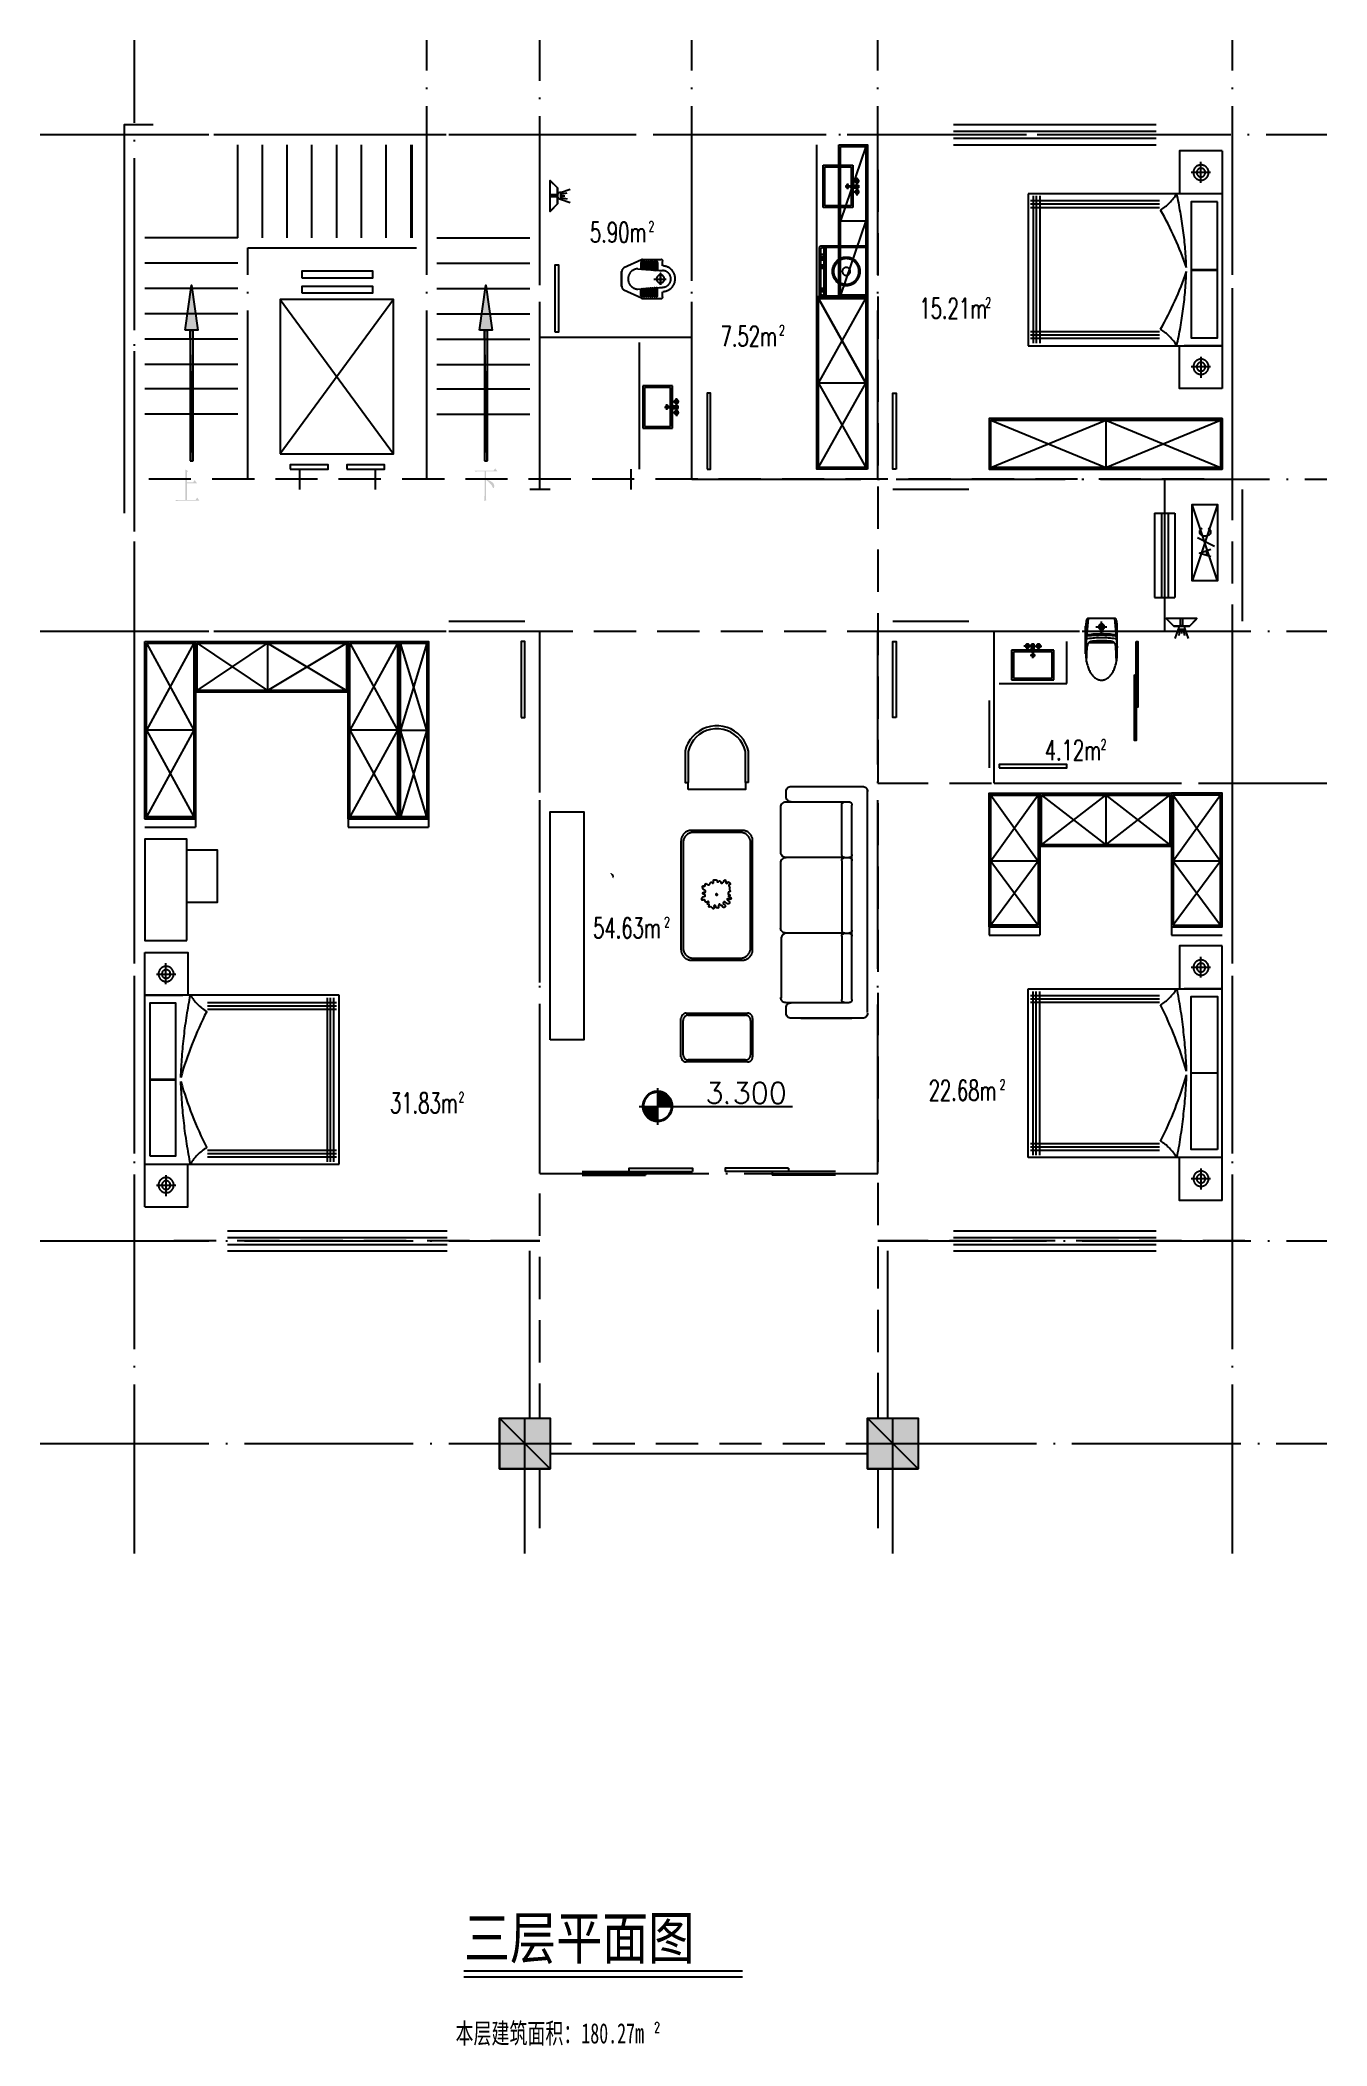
# Model space of a CAD drawing. Header units: millimetres. Extents: x -1120 to 100154, y -9529 to 14223.
# Drawn here: x 84915 to 100154, y -9529 to 14223 of the extents above; entities that cross this region are included whole.
import ezdxf

# ---------------------------------------------------------------- set-up
doc = ezdxf.new("R2010")
doc.units = ezdxf.units.MM
doc.linetypes.add('DOTE', pattern=[2.42, 2, -0.2, 0.02, -0.2])
for name, color, linetype in [('A-DOTE', 1, 'Continuous'), ('A-房间名称', 7, 'Continuous'), ('A-立面看线', 7, 'Continuous')]:
    doc.layers.add(name, color=color, linetype=linetype)
doc.styles.add('_TCH_WINDOW', font='SIMPLEX', dxfattribs={"bigfont": 'GBCBIG'})
doc.styles.add('BCP_PENDING_CN', font='')
doc.styles.get('BCP_PENDING_CN').set_extended_font_data('SimSun')

msp = doc.modelspace()

# ---------------------------------------------------------------- texts
at = {"layer": 'A-房间名称'}
for s, height, style, width, p in [('5.90m', 240, '_TCH_WINDOW', 0.65, (91427, 11828)), ('2', 120, '_TCH_WINDOW', 0.65, (92121, 11958)), ('15.21m', 240, '_TCH_WINDOW', 0.65, (95328, 10925)), ('2', 120, '_TCH_WINDOW', 0.65, (96110, 11055)), ('7.52m', 240, '_TCH_WINDOW', 0.65, (92973, 10597)), ('2', 120, '_TCH_WINDOW', 0.65, (93667, 10727)), ('2', 120, '_TCH_WINDOW', 0.65, (97476, 5824)), ('4.12m', 240, '_TCH_WINDOW', 0.65, (96812, 5694)), ('54.63m', 240, '_TCH_WINDOW', 0.65, (91464, 3588)), ('2', 120, '_TCH_WINDOW', 0.65, (92306, 3718)), ('22.68m', 240, '_TCH_WINDOW', 0.65, (95438, 1665)), ('2', 120, '_TCH_WINDOW', 0.65, (96280, 1795)), ('31.83m', 240, '_TCH_WINDOW', 0.65, (89059, 1517)), ('2', 120, '_TCH_WINDOW', 0.65, (89872, 1647)), ('三层平面图', 500, 'BCP_PENDING_CN', 0.8, (89935, -8500)), ('本层建筑面积：180.27m', 240, 'BCP_PENDING_CN', 0.65, (89835, -9500)), ('2', 120, '_TCH_WINDOW', 0.65, (92188, -9370))]:
    msp.add_text(s, height=height, dxfattribs=dict(at, style=style, width=width)).set_placement(p)

# ---------------------------------------------------------------- hatches: boundary and pattern name
at = {"layer": 'A-立面看线'}
for points in [[(86633, 10789), (86709, 11322), (86783, 10789)], [(90120, 10789), (90194, 11322), (90268, 10789)], [(86693, 9242), (86724, 9242), (86693, 10789)], [(86724, 9242), (86693, 10789), (86724, 10789)], [(90179, 9242), (90209, 9242), (90179, 10789)], [(90209, 9242), (90179, 10789), (90209, 10789)], [(86635, 9139), (86667, 9120), (86654, 9105), (86654, 8987), (86728, 8987), (86746, 9013), (86772, 8976), (86654, 8976), (86654, 8778), (86757, 8778), (86776, 8807), (86802, 8767), (86556, 8767), (86552, 8767), (86550, 8767), (86548, 8767), (86543, 8767), (86541, 8765), (86537, 8765), (86535, 8765), (86530, 8763), (86528, 8763), (86526, 8763), (86515, 8778), (86637, 8778), (86637, 9074), (86637, 9079), (86637, 9083), (86637, 9087), (86637, 9092), (86637, 9096), (86637, 9100), (86637, 9105), (86637, 9109), (86637, 9113), (86637, 9118), (86635, 9122), (86635, 9126), (86635, 9131), (86635, 9135), (86635, 9139), (86635, 9139)], [(90059, 9126), (90286, 9126), (90305, 9152), (90331, 9115), (90196, 9115), (90196, 9024), (90201, 9022), (90207, 9020), (90212, 9018), (90216, 9015), (90220, 9013), (90225, 9011), (90227, 9011), (90231, 9009), (90236, 9007), (90240, 9005), (90242, 9002), (90246, 9000), (90249, 9000), (90253, 8998), (90255, 8996), (90257, 8994), (90262, 8994), (90264, 8991), (90266, 8989), (90268, 8987), (90270, 8987), (90273, 8985), (90275, 8983), (90275, 8983), (90277, 8981), (90279, 8981), (90279, 8978), (90281, 8976), (90281, 8976), (90283, 8974), (90286, 8970), (90288, 8965), (90290, 8961), (90290, 8959), (90292, 8954), (90292, 8950), (90294, 8946), (90294, 8944), (90294, 8941), (90294, 8937), (90292, 8933), (90292, 8928), (90292, 8928), (90290, 8922), (90288, 8918), (90286, 8918), (90286, 8918), (90283, 8918), (90281, 8918), (90281, 8920), (90279, 8922), (90275, 8926), (90273, 8931), (90270, 8935), (90268, 8939), (90266, 8941), (90266, 8944), (90264, 8946), (90262, 8950), (90262, 8952), (90259, 8954), (90257, 8957), (90255, 8959), (90253, 8961), (90251, 8963), (90249, 8968), (90246, 8970), (90244, 8972), (90242, 8974), (90240, 8976), (90238, 8981), (90233, 8983), (90231, 8985), (90229, 8987), (90227, 8991), (90223, 8994), (90220, 8996), (90216, 8998), (90214, 9002), (90209, 9005), (90205, 9007), (90203, 9011), (90199, 9013), (90196, 9015), (90196, 8837), (90196, 8830), (90196, 8826), (90196, 8820), (90196, 8815), (90196, 8811), (90196, 8807), (90196, 8802), (90196, 8798), (90196, 8793), (90196, 8789), (90196, 8785), (90199, 8780), (90199, 8776), (90199, 8774), (90177, 8763), (90177, 8770), (90177, 8774), (90177, 8780), (90177, 8787), (90177, 8791), (90177, 8798), (90177, 8802), (90177, 8809), (90177, 8813), (90177, 8817), (90177, 8822), (90179, 8826), (90179, 8830), (90179, 8833), (90179, 8837), (90179, 8841), (90179, 8844), (90179, 8846), (90179, 8850), (90179, 8852), (90179, 9115), (90098, 9115), (90096, 9115), (90092, 9115), (90090, 9115), (90085, 9115), (90083, 9113), (90081, 9113), (90077, 9113), (90075, 9111), (90072, 9111), (90070, 9111), (90059, 9126)], [(91667, 4357), (91669, 4362), (91674, 4359), (91678, 4359), (91680, 4357), (91685, 4355), (91687, 4353), (91691, 4351), (91693, 4351), (91695, 4348), (91698, 4346), (91700, 4346), (91702, 4344), (91704, 4342), (91706, 4338), (91709, 4335), (91709, 4331), (91711, 4327), (91711, 4325), (91711, 4322), (91711, 4320), (91711, 4316), (91709, 4311), (91706, 4307), (91704, 4303), (91702, 4298), (91702, 4296), (91700, 4296), (91700, 4298), (91698, 4301), (91695, 4303), (91693, 4309), (91693, 4311), (91693, 4314), (91691, 4318), (91689, 4320), (91689, 4325), (91687, 4327), (91685, 4331), (91682, 4333), (91680, 4338), (91678, 4340), (91676, 4344), (91674, 4348), (91672, 4351), (91667, 4355), (91667, 4357), (91667, 4357)], [(92226, 1762), (92226, 1757), (92263, 1757)], [(92226, 1746), (92298, 1746), (92226, 1757)], [(92298, 1746), (92226, 1757), (92263, 1757)], [(92226, 1727), (92329, 1727), (92226, 1746)], [(92329, 1727), (92226, 1746), (92298, 1746)], [(92226, 1701), (92355, 1701), (92226, 1727)], [(92355, 1701), (92226, 1727), (92329, 1727)], [(92226, 1668), (92376, 1668), (92226, 1701)], [(92376, 1668), (92226, 1701), (92355, 1701)], [(92226, 1633), (92387, 1633), (92226, 1668)], [(92387, 1633), (92226, 1668), (92376, 1668)], [(92063, 1559), (92226, 1559), (92059, 1596)], [(92226, 1559), (92059, 1596), (92226, 1596)], [(92076, 1524), (92226, 1524), (92063, 1559)], [(92226, 1524), (92063, 1559), (92226, 1559)], [(92096, 1492), (92226, 1492), (92076, 1524)], [(92226, 1492), (92076, 1524), (92226, 1524)], [(92122, 1466), (92226, 1466), (92096, 1492)], [(92226, 1466), (92096, 1492), (92226, 1492)], [(92152, 1446), (92226, 1446), (92122, 1466)], [(92226, 1446), (92122, 1466), (92226, 1466)], [(92152, 1446), (92189, 1433), (92226, 1433)], [(92152, 1446), (92226, 1446), (92226, 1433)], [(92189, 1433), (92226, 1433), (92226, 1429)], [(92226, 1596), (92392, 1596), (92226, 1633)], [(92392, 1596), (92226, 1633), (92387, 1633)], [(90355, -2697), (90955, -2697), (90355, -2097)], [(90955, -2697), (90355, -2097), (90955, -2097)], [(94715, -2697), (95315, -2697), (94715, -2097)], [(95315, -2697), (94715, -2097), (95315, -2097)]]:
    msp.add_hatch(color=256, dxfattribs=at).paths.add_polyline_path(points)

# ---------------------------------------------------------------- linework, layer by layer
at = {"layer": 'A-DOTE', "linetype": 'DOTE', "ltscale": 1000}
for p, q in [((86035, -3697), (86035, 14223)), ((89494, 9022), (89494, 14223)), ((90835, 8902), (90835, 14223)), ((92635, 9022), (92635, 14223)), ((94835, 9022), (94835, 14223)), ((99035, 9022), (99035, 14223)), ((84915, 13103), (100154, 13103)), ((87374, 9022), (87374, 11762)), ((87374, 11761), (89495, 11761)), ((90835, 10703), (92634, 10703)), ((92634, 9023), (100154, 9023)), ((98235, 7223), (98235, 9022)), ((84915, 7223), (90835, 7223)), ((90835, 803), (90835, 7223)), ((94835, 803), (94835, 7223)), ((94835, 7223), (100154, 7223)), ((96213, 5423), (96213, 7223)), ((99035, -3697), (99035, 7223)), ((96213, 5423), (100154, 5423)), ((90835, 803), (94835, 803)), ((84915, 3), (90835, 3)), ((94835, 3), (100154, 3)), ((90655, -3697), (90655, -2096)), ((95015, -3697), (95015, -2096)), ((84915, -2397), (90956, -2397)), ((94715, -2397), (100154, -2397))]:
    msp.add_line(p, q, dxfattribs=at)
at = {"layer": 'A-房间名称', "color": 4}
for p, q in [((89935, -8640), (93235, -8640)), ((89935, -8710), (93235, -8710))]:
    msp.add_line(p, q, dxfattribs=at)
at = {"layer": 'A-立面看线'}
for points in [[(85915, 8622), (85915, 13223), (86254, 13223)], [(86724, 13101), (86226, 13101)], [(87475, 13101), (86974, 13101)], [(88225, 13101), (87725, 13101)], [(88976, 13101), (88475, 13101)], [(89724, 13101), (89224, 13101)], [(90475, 13101), (89974, 13101)], [(91226, 13101), (90725, 13101)], [(91974, 13101), (91474, 13101)], [(92725, 13101), (92224, 13101)], [(93475, 13101), (92975, 13101)], [(94224, 13101), (93725, 13101)], [(94974, 13101), (94474, 13101)], [(95725, 13101), (95225, 13101)], [(95734, 13223), (98133, 13223)], [(95734, 13143), (98133, 13143)], [(96473, 13101), (95975, 13101)], [(97224, 13101), (96724, 13101)], [(97975, 13101), (97474, 13101)], [(98723, 13101), (98225, 13101)], [(87255, 11883), (87255, 12982)], [(87549, 11883), (87549, 12982)], [(87842, 11883), (87842, 12982)], [(88134, 11883), (88134, 12982)], [(88428, 11883), (88428, 12982)], [(88721, 11883), (88721, 12982)], [(89015, 11883), (89015, 12982)], [(89309, 11883), (89309, 12982)], [(89322, 11883), (89322, 12982)], [(94715, 11182), (94115, 11182), (94115, 12982)], [(94715, 11182), (94115, 11182), (94115, 12982)], [(94374, 12982), (94715, 12982), (94715, 11182), (94374, 11182), (94374, 12982)], [(94374, 12982), (94715, 12982), (94715, 11182), (94374, 11182), (94374, 12982)], [(94393, 12962), (94694, 12962), (94694, 11202), (94393, 11202), (94393, 12962)], [(94393, 12962), (94694, 12962), (94694, 11202), (94393, 11202), (94393, 12962)], [(94694, 12962), (94393, 12083), (94694, 12083), (94393, 11202)], [(94694, 12962), (94393, 12083), (94694, 12083), (94393, 11202)], [(95734, 13062), (98133, 13062)], [(95734, 12982), (98133, 12982)], [(98915, 12910), (98408, 12910), (98408, 12403)], [(98915, 12910), (98915, 12403), (98495, 12403)], [(86034, 12288), (86034, 12788)], [(90834, 12122), (90834, 12623)], [(92635, 12122), (92635, 12623)], [(94189, 12240), (94189, 12740)], [(94189, 12740), (94539, 12740)], [(94189, 12240), (94189, 12740)], [(94189, 12740), (94539, 12740)], [(94208, 12259), (94208, 12721)], [(94208, 12721), (94520, 12721)], [(94208, 12259), (94208, 12721)], [(94208, 12721), (94520, 12721)], [(94520, 12721), (94520, 12259)], [(94520, 12721), (94520, 12259)], [(94539, 12740), (94539, 12240)], [(94539, 12740), (94539, 12240)], [(94589, 12505), (94589, 12597)], [(94589, 12505), (94589, 12597)], [(94835, 12688), (94835, 12188)], [(94835, 12688), (94835, 12188)], [(98775, 12653), (98545, 12653)], [(98754, 12654), (98753, 12659), (98753, 12664), (98753, 12668), (98752, 12673), (98751, 12677), (98749, 12681), (98748, 12685), (98746, 12689), (98745, 12693), (98743, 12697), (98740, 12701), (98738, 12705), (98736, 12708), (98733, 12712), (98730, 12715), (98727, 12718), (98724, 12721), (98721, 12724), (98717, 12727), (98714, 12729), (98710, 12732), (98706, 12734), (98702, 12736), (98698, 12738), (98694, 12739), (98690, 12741), (98686, 12742), (98681, 12743), (98677, 12744), (98672, 12744), (98668, 12744), (98663, 12745), (98659, 12744), (98654, 12744), (98650, 12744), (98645, 12743), (98641, 12742), (98636, 12741), (98632, 12739), (98628, 12738), (98624, 12736), (98620, 12734), (98616, 12732), (98613, 12729), (98609, 12727), (98606, 12724), (98603, 12721), (98599, 12718), (98596, 12715), (98594, 12712), (98591, 12708), (98588, 12705), (98586, 12701), (98584, 12697), (98582, 12693), (98580, 12689), (98578, 12685), (98577, 12681), (98576, 12677), (98575, 12673), (98574, 12668), (98573, 12664), (98573, 12659), (98573, 12654), (98573, 12650), (98573, 12645), (98574, 12641), (98575, 12636), (98576, 12632), (98577, 12627), (98578, 12623), (98580, 12619), (98582, 12615), (98584, 12611), (98586, 12608), (98588, 12604), (98591, 12600), (98594, 12597), (98596, 12594), (98599, 12590), (98603, 12587), (98606, 12585), (98609, 12582), (98613, 12579), (98616, 12577), (98620, 12575), (98624, 12573), (98628, 12571), (98632, 12570), (98636, 12568), (98641, 12567), (98645, 12566), (98650, 12565), (98654, 12564), (98659, 12564), (98663, 12564), (98668, 12564), (98672, 12564), (98677, 12565), (98681, 12566), (98686, 12567), (98690, 12568), (98694, 12570), (98698, 12571), (98702, 12573), (98706, 12575), (98710, 12577), (98714, 12579), (98717, 12582), (98721, 12585), (98724, 12587), (98727, 12590), (98730, 12594), (98733, 12597), (98736, 12600), (98738, 12604), (98740, 12608), (98743, 12611), (98745, 12615), (98746, 12619), (98748, 12623), (98749, 12627), (98751, 12632), (98752, 12636), (98753, 12641), (98753, 12645), (98753, 12650), (98754, 12654)], [(98714, 12654), (98714, 12660), (98713, 12665), (98712, 12670), (98710, 12674), (98708, 12679), (98706, 12683), (98703, 12687), (98699, 12690), (98696, 12694), (98692, 12697), (98688, 12699), (98683, 12701), (98678, 12703), (98674, 12704), (98668, 12705), (98663, 12705), (98658, 12705), (98653, 12704), (98648, 12703), (98643, 12701), (98639, 12699), (98635, 12697), (98631, 12694), (98627, 12690), (98624, 12687), (98621, 12683), (98618, 12679), (98616, 12674), (98614, 12670), (98613, 12665), (98612, 12660), (98612, 12654), (98612, 12649), (98613, 12644), (98614, 12639), (98616, 12634), (98618, 12630), (98621, 12626), (98624, 12622), (98627, 12618), (98631, 12615), (98635, 12612), (98639, 12609), (98643, 12607), (98648, 12605), (98653, 12604), (98658, 12603), (98663, 12603), (98668, 12603), (98674, 12604), (98678, 12605), (98683, 12607), (98688, 12609), (98692, 12612), (98696, 12615), (98699, 12618), (98703, 12622), (98706, 12626), (98708, 12630), (98710, 12634), (98712, 12639), (98713, 12644), (98714, 12649), (98714, 12654)], [(98662, 12534), (98662, 12782)], [(99034, 12788), (99034, 12288)], [(90956, 12194), (91043, 12283), (90956, 12194), (90956, 12560), (91043, 12473)], [(91043, 12392), (90956, 12392)], [(91043, 12366), (90956, 12366)], [(91043, 12473), (90960, 12553)], [(91081, 12420), (91077, 12420), (91073, 12420), (91069, 12419), (91065, 12417), (91062, 12416), (91058, 12414), (91055, 12411), (91052, 12409), (91050, 12406), (91047, 12403), (91045, 12399), (91044, 12396), (91042, 12392), (91041, 12388), (91041, 12384), (91041, 12380), (91041, 12376), (91041, 12372), (91042, 12368), (91044, 12365), (91045, 12361), (91047, 12358), (91050, 12355), (91052, 12352), (91055, 12349), (91058, 12347), (91062, 12345), (91065, 12343), (91069, 12342), (91073, 12341), (91077, 12340), (91081, 12340)], [(91043, 12392), (91043, 12473)], [(91043, 12473), (91043, 12283), (91043, 12366)], [(91080, 12418), (91191, 12457)], [(91080, 12418), (91080, 12338)], [(91080, 12399), (91156, 12414)], [(91080, 12379), (91130, 12379)], [(91080, 12360), (91156, 12344)], [(94448, 12490), (94617, 12490)], [(94448, 12490), (94617, 12490)], [(94477, 12507), (94475, 12507), (94474, 12507), (94472, 12507), (94471, 12506), (94469, 12505), (94468, 12505), (94467, 12504), (94466, 12503), (94465, 12502), (94464, 12500), (94463, 12499), (94462, 12497), (94462, 12496), (94461, 12494), (94461, 12493), (94461, 12491), (94461, 12489), (94461, 12488), (94462, 12486), (94462, 12485), (94463, 12483), (94464, 12482), (94465, 12481), (94466, 12480), (94467, 12479), (94468, 12478), (94469, 12477), (94471, 12476), (94472, 12476), (94474, 12475), (94475, 12475), (94477, 12475), (94479, 12475), (94480, 12475), (94482, 12476), (94484, 12476), (94485, 12477), (94486, 12478), (94488, 12479), (94489, 12480), (94490, 12481), (94491, 12482), (94492, 12483), (94492, 12485), (94493, 12486), (94493, 12488), (94493, 12489), (94493, 12491), (94493, 12493), (94493, 12494), (94493, 12496), (94492, 12497), (94492, 12499), (94491, 12500), (94490, 12502), (94489, 12503), (94488, 12504), (94486, 12505), (94485, 12505), (94484, 12506), (94482, 12507), (94480, 12507), (94479, 12507), (94477, 12507)], [(94477, 12507), (94475, 12507), (94474, 12507), (94472, 12507), (94471, 12506), (94469, 12505), (94468, 12505), (94467, 12504), (94466, 12503), (94465, 12502), (94464, 12500), (94463, 12499), (94462, 12497), (94462, 12496), (94461, 12494), (94461, 12493), (94461, 12491), (94461, 12489), (94461, 12488), (94462, 12486), (94462, 12485), (94463, 12483), (94464, 12482), (94465, 12481), (94466, 12480), (94467, 12479), (94468, 12478), (94469, 12477), (94471, 12476), (94472, 12476), (94474, 12475), (94475, 12475), (94477, 12475), (94479, 12475), (94480, 12475), (94482, 12476), (94484, 12476), (94485, 12477), (94486, 12478), (94488, 12479), (94489, 12480), (94490, 12481), (94491, 12482), (94492, 12483), (94492, 12485), (94493, 12486), (94493, 12488), (94493, 12489), (94493, 12491), (94493, 12493), (94493, 12494), (94493, 12496), (94492, 12497), (94492, 12499), (94491, 12500), (94490, 12502), (94489, 12503), (94488, 12504), (94486, 12505), (94485, 12505), (94484, 12506), (94482, 12507), (94480, 12507), (94479, 12507), (94477, 12507)], [(94476, 12523), (94476, 12457)], [(94476, 12523), (94476, 12457)], [(94513, 12505), (94513, 12473)], [(94513, 12505), (94609, 12505)], [(94513, 12505), (94513, 12473)], [(94513, 12505), (94609, 12505)], [(94513, 12473), (94609, 12473)], [(94513, 12473), (94609, 12473)], [(94548, 12555), (94617, 12555)], [(94548, 12555), (94617, 12555)], [(94548, 12425), (94617, 12425)], [(94548, 12425), (94617, 12425)], [(94590, 12577), (94588, 12577), (94586, 12577), (94584, 12576), (94581, 12575), (94579, 12574), (94578, 12573), (94576, 12572), (94574, 12570), (94573, 12569), (94571, 12567), (94570, 12565), (94569, 12563), (94568, 12561), (94568, 12559), (94568, 12557), (94567, 12554), (94568, 12552), (94568, 12550), (94568, 12547), (94569, 12545), (94570, 12543), (94571, 12541), (94573, 12540), (94574, 12538), (94576, 12537), (94578, 12535), (94579, 12534), (94581, 12533), (94584, 12532), (94586, 12532), (94588, 12532), (94590, 12531), (94593, 12532), (94595, 12532), (94597, 12532), (94599, 12533), (94601, 12534), (94603, 12535), (94605, 12537), (94606, 12538), (94608, 12540), (94609, 12541), (94610, 12543), (94611, 12545), (94612, 12547), (94613, 12550), (94613, 12552), (94613, 12554), (94613, 12557), (94613, 12559), (94612, 12561), (94611, 12563), (94610, 12565), (94609, 12567), (94608, 12569), (94606, 12570), (94605, 12572), (94603, 12573), (94601, 12574), (94599, 12575), (94597, 12576), (94595, 12577), (94593, 12577), (94590, 12577)], [(94590, 12577), (94588, 12577), (94586, 12577), (94584, 12576), (94581, 12575), (94579, 12574), (94578, 12573), (94576, 12572), (94574, 12570), (94573, 12569), (94571, 12567), (94570, 12565), (94569, 12563), (94568, 12561), (94568, 12559), (94568, 12557), (94567, 12554), (94568, 12552), (94568, 12550), (94568, 12547), (94569, 12545), (94570, 12543), (94571, 12541), (94573, 12540), (94574, 12538), (94576, 12537), (94578, 12535), (94579, 12534), (94581, 12533), (94584, 12532), (94586, 12532), (94588, 12532), (94590, 12531), (94593, 12532), (94595, 12532), (94597, 12532), (94599, 12533), (94601, 12534), (94603, 12535), (94605, 12537), (94606, 12538), (94608, 12540), (94609, 12541), (94610, 12543), (94611, 12545), (94612, 12547), (94613, 12550), (94613, 12552), (94613, 12554), (94613, 12557), (94613, 12559), (94612, 12561), (94611, 12563), (94610, 12565), (94609, 12567), (94608, 12569), (94606, 12570), (94605, 12572), (94603, 12573), (94601, 12574), (94599, 12575), (94597, 12576), (94595, 12577), (94593, 12577), (94590, 12577)], [(94590, 12449), (94588, 12449), (94586, 12448), (94584, 12448), (94581, 12447), (94579, 12446), (94578, 12445), (94576, 12443), (94574, 12442), (94573, 12440), (94571, 12439), (94570, 12437), (94569, 12435), (94568, 12433), (94568, 12430), (94568, 12428), (94567, 12426), (94568, 12424), (94568, 12421), (94568, 12419), (94569, 12417), (94570, 12415), (94571, 12413), (94573, 12411), (94574, 12410), (94576, 12408), (94578, 12407), (94579, 12406), (94581, 12405), (94584, 12404), (94586, 12403), (94588, 12403), (94590, 12403), (94593, 12403), (94595, 12403), (94597, 12404), (94599, 12405), (94601, 12406), (94603, 12407), (94605, 12408), (94606, 12410), (94608, 12411), (94609, 12413), (94610, 12415), (94611, 12417), (94612, 12419), (94613, 12421), (94613, 12424), (94613, 12426), (94613, 12428), (94613, 12430), (94612, 12433), (94611, 12435), (94610, 12437), (94609, 12439), (94608, 12440), (94606, 12442), (94605, 12443), (94603, 12445), (94601, 12446), (94599, 12447), (94597, 12448), (94595, 12448), (94593, 12449), (94590, 12449)], [(94590, 12449), (94588, 12449), (94586, 12448), (94584, 12448), (94581, 12447), (94579, 12446), (94578, 12445), (94576, 12443), (94574, 12442), (94573, 12440), (94571, 12439), (94570, 12437), (94569, 12435), (94568, 12433), (94568, 12430), (94568, 12428), (94567, 12426), (94568, 12424), (94568, 12421), (94568, 12419), (94569, 12417), (94570, 12415), (94571, 12413), (94573, 12411), (94574, 12410), (94576, 12408), (94578, 12407), (94579, 12406), (94581, 12405), (94584, 12404), (94586, 12403), (94588, 12403), (94590, 12403), (94593, 12403), (94595, 12403), (94597, 12404), (94599, 12405), (94601, 12406), (94603, 12407), (94605, 12408), (94606, 12410), (94608, 12411), (94609, 12413), (94610, 12415), (94611, 12417), (94612, 12419), (94613, 12421), (94613, 12424), (94613, 12426), (94613, 12428), (94613, 12430), (94612, 12433), (94611, 12435), (94610, 12437), (94609, 12439), (94608, 12440), (94606, 12442), (94605, 12443), (94603, 12445), (94601, 12446), (94599, 12447), (94597, 12448), (94595, 12448), (94593, 12449), (94590, 12449)], [(94590, 12571), (94589, 12570), (94587, 12570), (94585, 12570), (94584, 12569), (94583, 12569), (94581, 12568), (94580, 12567), (94579, 12566), (94578, 12565), (94577, 12563), (94576, 12562), (94575, 12561), (94575, 12559), (94574, 12558), (94574, 12556), (94574, 12554), (94574, 12553), (94574, 12551), (94575, 12549), (94575, 12548), (94576, 12546), (94577, 12545), (94578, 12544), (94579, 12543), (94580, 12542), (94581, 12541), (94583, 12540), (94584, 12539), (94585, 12539), (94587, 12538), (94589, 12538), (94590, 12538), (94592, 12538), (94594, 12538), (94595, 12539), (94597, 12539), (94598, 12540), (94599, 12541), (94601, 12542), (94602, 12543), (94603, 12544), (94604, 12545), (94605, 12546), (94605, 12548), (94606, 12549), (94606, 12551), (94607, 12553), (94607, 12554), (94607, 12556), (94606, 12558), (94606, 12559), (94605, 12561), (94605, 12562), (94604, 12563), (94603, 12565), (94602, 12566), (94601, 12567), (94599, 12568), (94598, 12569), (94597, 12569), (94595, 12570), (94594, 12570), (94592, 12570), (94590, 12571)], [(94590, 12571), (94589, 12570), (94587, 12570), (94585, 12570), (94584, 12569), (94583, 12569), (94581, 12568), (94580, 12567), (94579, 12566), (94578, 12565), (94577, 12563), (94576, 12562), (94575, 12561), (94575, 12559), (94574, 12558), (94574, 12556), (94574, 12554), (94574, 12553), (94574, 12551), (94575, 12549), (94575, 12548), (94576, 12546), (94577, 12545), (94578, 12544), (94579, 12543), (94580, 12542), (94581, 12541), (94583, 12540), (94584, 12539), (94585, 12539), (94587, 12538), (94589, 12538), (94590, 12538), (94592, 12538), (94594, 12538), (94595, 12539), (94597, 12539), (94598, 12540), (94599, 12541), (94601, 12542), (94602, 12543), (94603, 12544), (94604, 12545), (94605, 12546), (94605, 12548), (94606, 12549), (94606, 12551), (94607, 12553), (94607, 12554), (94607, 12556), (94606, 12558), (94606, 12559), (94605, 12561), (94605, 12562), (94604, 12563), (94603, 12565), (94602, 12566), (94601, 12567), (94599, 12568), (94598, 12569), (94597, 12569), (94595, 12570), (94594, 12570), (94592, 12570), (94590, 12571)], [(94590, 12442), (94589, 12442), (94587, 12442), (94585, 12441), (94584, 12441), (94583, 12440), (94581, 12439), (94580, 12438), (94579, 12437), (94578, 12436), (94577, 12435), (94576, 12434), (94575, 12432), (94575, 12431), (94574, 12429), (94574, 12428), (94574, 12426), (94574, 12424), (94574, 12423), (94575, 12421), (94575, 12420), (94576, 12418), (94577, 12417), (94578, 12415), (94579, 12414), (94580, 12413), (94581, 12412), (94583, 12412), (94584, 12411), (94585, 12410), (94587, 12410), (94589, 12410), (94590, 12410), (94592, 12410), (94594, 12410), (94595, 12410), (94597, 12411), (94598, 12412), (94599, 12412), (94601, 12413), (94602, 12414), (94603, 12415), (94604, 12417), (94605, 12418), (94605, 12420), (94606, 12421), (94606, 12423), (94607, 12424), (94607, 12426), (94607, 12428), (94606, 12429), (94606, 12431), (94605, 12432), (94605, 12434), (94604, 12435), (94603, 12436), (94602, 12437), (94601, 12438), (94599, 12439), (94598, 12440), (94597, 12441), (94595, 12441), (94594, 12442), (94592, 12442), (94590, 12442)], [(94590, 12442), (94589, 12442), (94587, 12442), (94585, 12441), (94584, 12441), (94583, 12440), (94581, 12439), (94580, 12438), (94579, 12437), (94578, 12436), (94577, 12435), (94576, 12434), (94575, 12432), (94575, 12431), (94574, 12429), (94574, 12428), (94574, 12426), (94574, 12424), (94574, 12423), (94575, 12421), (94575, 12420), (94576, 12418), (94577, 12417), (94578, 12415), (94579, 12414), (94580, 12413), (94581, 12412), (94583, 12412), (94584, 12411), (94585, 12410), (94587, 12410), (94589, 12410), (94590, 12410), (94592, 12410), (94594, 12410), (94595, 12410), (94597, 12411), (94598, 12412), (94599, 12412), (94601, 12413), (94602, 12414), (94603, 12415), (94604, 12417), (94605, 12418), (94605, 12420), (94606, 12421), (94606, 12423), (94607, 12424), (94607, 12426), (94607, 12428), (94606, 12429), (94606, 12431), (94605, 12432), (94605, 12434), (94604, 12435), (94603, 12436), (94602, 12437), (94601, 12438), (94599, 12439), (94598, 12440), (94597, 12441), (94595, 12441), (94594, 12442), (94592, 12442), (94590, 12442)], [(94589, 12473), (94589, 12383)], [(94589, 12473), (94589, 12383)], [(94609, 12505), (94609, 12473)], [(94609, 12505), (94609, 12473)], [(96615, 12403), (96615, 10604)], [(98915, 12403), (96615, 12403)], [(96674, 12377), (96674, 10634)], [(96713, 12377), (96713, 10634)], [(96754, 12377), (96754, 10634)], [(98183, 12211), (98198, 12221), (98212, 12230), (98226, 12240), (98240, 12251), (98253, 12262), (98267, 12273), (98279, 12285), (98292, 12297), (98304, 12309), (98315, 12322), (98326, 12335), (98337, 12349), (98348, 12362), (98358, 12376), (98367, 12391), (98377, 12406)], [(98490, 11528), (98489, 11555), (98488, 11583), (98486, 11611), (98484, 11638), (98483, 11666), (98481, 11693), (98478, 11721), (98476, 11749), (98474, 11776), (98471, 11804), (98468, 11831), (98466, 11859), (98463, 11886), (98459, 11914), (98456, 11941), (98453, 11969), (98449, 11996), (98445, 12023), (98441, 12051), (98437, 12078), (98433, 12105), (98428, 12133), (98424, 12160), (98419, 12187), (98414, 12214), (98409, 12242), (98404, 12269), (98399, 12296), (98394, 12323), (98388, 12350), (98382, 12377), (98377, 12404)], [(98408, 12573), (98408, 12573)], [(98915, 12403), (98915, 10604)], [(91043, 12283), (90960, 12201)], [(91080, 12338), (91191, 12301)], [(94539, 12240), (94189, 12240)], [(94539, 12240), (94189, 12240)], [(94520, 12259), (94208, 12259)], [(94520, 12259), (94208, 12259)], [(98173, 12318), (96643, 12318)], [(98173, 12279), (96643, 12279)], [(98173, 12238), (96643, 12238)], [(98491, 11528), (98476, 11572), (98461, 11616), (98444, 11660), (98427, 11704), (98410, 11747), (98392, 11791), (98374, 11834), (98355, 11877), (98335, 11919), (98315, 11962), (98295, 12004), (98274, 12046), (98252, 12087), (98230, 12129), (98207, 12170), (98184, 12210)], [(98858, 12307), (98547, 12307), (98547, 11500), (98858, 11500), (98858, 12307)], [(86034, 11537), (86034, 12038)], [(87255, 11883), (86156, 11883)], [(87549, 11883), (87549, 11883)], [(87842, 11883), (87842, 11883)], [(88134, 11883), (88134, 11883)], [(88428, 11883), (88428, 11883)], [(88721, 11883), (88721, 11883)], [(89015, 11883), (89015, 11883)], [(89309, 11883), (89309, 11883)], [(89322, 11883), (89322, 11883)], [(89615, 11883), (90714, 11883)], [(94835, 11937), (94835, 11437)], [(94835, 11937), (94835, 11437)], [(99034, 12038), (99034, 11537)], [(90834, 11372), (90834, 11872)], [(92635, 11372), (92635, 11872)], [(94141, 11761), (94141, 11204)], [(94164, 11783), (94162, 11783), (94160, 11783), (94158, 11782), (94156, 11781), (94154, 11780), (94152, 11779), (94151, 11778), (94149, 11777), (94148, 11775), (94147, 11774), (94146, 11772), (94145, 11770), (94144, 11768), (94144, 11766), (94143, 11764), (94143, 11762)], [(94156, 11739), (94156, 11224)], [(94200, 11683), (94156, 11683), (94156, 11661), (94200, 11661), (94200, 11683)], [(94200, 11642), (94156, 11642), (94156, 11620), (94200, 11620), (94200, 11642)], [(94179, 11761), (94177, 11761), (94175, 11761), (94173, 11760), (94171, 11760), (94169, 11759), (94168, 11758), (94166, 11756), (94164, 11755), (94163, 11754), (94162, 11752), (94161, 11750), (94160, 11749), (94159, 11747), (94159, 11745), (94159, 11743), (94158, 11741)], [(94208, 11182), (94208, 11783), (94163, 11783)], [(94200, 11202), (94200, 11761), (94178, 11761)], [(94715, 11783), (94208, 11783)], [(94208, 11182), (94715, 11182), (94715, 11783)], [(94700, 11768), (94222, 11768), (94222, 11195), (94700, 11195), (94700, 11768)], [(94462, 11650), (94453, 11650), (94445, 11649), (94437, 11648), (94428, 11647), (94420, 11645), (94412, 11643), (94405, 11640), (94397, 11637), (94390, 11634), (94383, 11630), (94376, 11626), (94369, 11622), (94362, 11617), (94356, 11612), (94350, 11607), (94344, 11601), (94339, 11596), (94333, 11590), (94329, 11583), (94324, 11577), (94320, 11570), (94316, 11563), (94312, 11556), (94309, 11549), (94306, 11541), (94303, 11533), (94301, 11525), (94299, 11517), (94297, 11509), (94296, 11501), (94296, 11492), (94295, 11484), (94296, 11475), (94296, 11467), (94297, 11458), (94299, 11450), (94301, 11442), (94303, 11434), (94306, 11427), (94309, 11419), (94312, 11412), (94316, 11404), (94320, 11397), (94324, 11391), (94329, 11384), (94333, 11378), (94339, 11372), (94344, 11366), (94350, 11361), (94356, 11355), (94362, 11350), (94369, 11346), (94376, 11341), (94383, 11337), (94390, 11334), (94397, 11330), (94405, 11327), (94412, 11325), (94420, 11323), (94428, 11321), (94437, 11319), (94445, 11318), (94453, 11318), (94462, 11317), (94470, 11318), (94479, 11318), (94487, 11319), (94495, 11321), (94504, 11323), (94511, 11325), (94519, 11327), (94527, 11330), (94534, 11334), (94541, 11337), (94548, 11341), (94555, 11346), (94562, 11350), (94568, 11355), (94574, 11361), (94580, 11366), (94585, 11372), (94590, 11378), (94595, 11384), (94600, 11391), (94604, 11397), (94608, 11404), (94612, 11412), (94615, 11419), (94618, 11427), (94621, 11434), (94623, 11442), (94625, 11450), (94626, 11458), (94628, 11467), (94628, 11475), (94628, 11484), (94628, 11492), (94628, 11501), (94626, 11509), (94625, 11517), (94623, 11525), (94621, 11533), (94618, 11541), (94615, 11549), (94612, 11556), (94608, 11563), (94604, 11570), (94600, 11577), (94595, 11583), (94590, 11590), (94585, 11596), (94580, 11601), (94574, 11607), (94568, 11612), (94562, 11617), (94555, 11622), (94548, 11626), (94541, 11630), (94534, 11634), (94527, 11637), (94519, 11640), (94511, 11643), (94504, 11645), (94495, 11647), (94487, 11648), (94479, 11649), (94470, 11650), (94462, 11650)], [(87255, 11583), (86156, 11583)], [(88016, 11409), (88856, 11409), (88856, 11485), (88016, 11485), (88016, 11409)], [(89615, 11583), (90714, 11583)], [(91014, 10763), (91014, 11563), (91054, 11563), (91054, 10763), (91014, 10763)], [(91802, 11306), (91802, 11481), (91802, 11306)], [(91833, 11526), (91830, 11524), (91827, 11523), (91824, 11521), (91821, 11518), (91818, 11516), (91816, 11514), (91814, 11511), (91812, 11508), (91810, 11505), (91809, 11502), (91807, 11499), (91806, 11495), (91805, 11492), (91805, 11489), (91804, 11485), (91804, 11482)], [(92039, 11622), (91830, 11526)], [(91994, 11515), (91988, 11515), (91982, 11514), (91976, 11513), (91970, 11512), (91965, 11510), (91959, 11509), (91954, 11507), (91949, 11504), (91943, 11502), (91938, 11499), (91934, 11496), (91929, 11493), (91924, 11489), (91920, 11486), (91916, 11482), (91912, 11478), (91908, 11474), (91904, 11470), (91901, 11465), (91898, 11460), (91895, 11456), (91892, 11451), (91890, 11446), (91887, 11440), (91885, 11435), (91883, 11429), (91882, 11424), (91881, 11418), (91880, 11412), (91879, 11407), (91878, 11401), (91878, 11395), (91878, 11389), (91879, 11383), (91880, 11377), (91881, 11371), (91882, 11365), (91883, 11360), (91885, 11354), (91887, 11349), (91890, 11344), (91892, 11338), (91895, 11334), (91898, 11329), (91901, 11324), (91904, 11320), (91908, 11315), (91912, 11311), (91916, 11307), (91920, 11303), (91924, 11300), (91929, 11296), (91934, 11293), (91938, 11290), (91943, 11287), (91949, 11285), (91954, 11283), (91959, 11281), (91965, 11279), (91970, 11277), (91976, 11276), (91982, 11275), (91988, 11274), (91994, 11274)], [(91994, 11513), (92250, 11494)], [(92031, 11591), (92031, 11520)], [(92031, 11591), (92031, 11520)], [(92043, 11602), (92041, 11602), (92039, 11602), (92037, 11601), (92036, 11599), (92034, 11598), (92033, 11596), (92033, 11595), (92033, 11593)], [(92043, 11602), (92041, 11602), (92039, 11602), (92037, 11601), (92036, 11599), (92034, 11598), (92033, 11596), (92033, 11595), (92033, 11593)], [(92033, 11521), (92033, 11519), (92033, 11517), (92034, 11515), (92036, 11514), (92037, 11513), (92039, 11512), (92041, 11511), (92043, 11511)], [(92033, 11521), (92033, 11519), (92033, 11517), (92034, 11515), (92036, 11514), (92037, 11513), (92039, 11512), (92041, 11511), (92043, 11511)], [(92049, 11624), (92047, 11624), (92045, 11624), (92042, 11623), (92040, 11622)], [(92041, 11600), (92041, 11600)], [(92041, 11600), (92041, 11600)], [(92041, 11511), (92041, 11511)], [(92041, 11511), (92041, 11511)], [(92052, 11593), (92052, 11595), (92052, 11596), (92051, 11598), (92049, 11599), (92048, 11601), (92046, 11602), (92044, 11602), (92043, 11602)], [(92052, 11593), (92052, 11595), (92052, 11596), (92051, 11598), (92049, 11599), (92048, 11601), (92046, 11602), (92044, 11602), (92043, 11602)], [(92043, 11511), (92044, 11511), (92046, 11512), (92048, 11513), (92049, 11514), (92051, 11515), (92052, 11517), (92052, 11519), (92052, 11521)], [(92043, 11511), (92044, 11511), (92046, 11512), (92048, 11513), (92049, 11514), (92051, 11515), (92052, 11517), (92052, 11519), (92052, 11521)], [(92048, 11624), (92268, 11624)], [(92050, 11591), (92050, 11520)], [(92050, 11591), (92050, 11520)], [(92066, 11602), (92064, 11602), (92063, 11602), (92061, 11601), (92060, 11599), (92058, 11598), (92057, 11596), (92057, 11595), (92057, 11593)], [(92066, 11602), (92064, 11602), (92063, 11602), (92061, 11601), (92060, 11599), (92058, 11598), (92057, 11596), (92057, 11595), (92057, 11593)], [(92057, 11591), (92057, 11518)], [(92057, 11591), (92057, 11518)], [(92057, 11519), (92057, 11517), (92057, 11515), (92058, 11513), (92060, 11512), (92061, 11510), (92063, 11510), (92064, 11509), (92066, 11509)], [(92057, 11519), (92057, 11517), (92057, 11515), (92058, 11513), (92060, 11512), (92061, 11510), (92063, 11510), (92064, 11509), (92066, 11509)], [(92065, 11600), (92065, 11600)], [(92065, 11600), (92065, 11600)], [(92076, 11593), (92076, 11595), (92075, 11596), (92075, 11598), (92073, 11599), (92072, 11601), (92070, 11602), (92068, 11602), (92066, 11602)], [(92076, 11593), (92076, 11595), (92075, 11596), (92075, 11598), (92073, 11599), (92072, 11601), (92070, 11602), (92068, 11602), (92066, 11602)], [(92066, 11509), (92068, 11509), (92070, 11510), (92072, 11510), (92073, 11512), (92075, 11513), (92075, 11515), (92076, 11517), (92076, 11519)], [(92066, 11509), (92068, 11509), (92070, 11510), (92072, 11510), (92073, 11512), (92075, 11513), (92075, 11515), (92076, 11517), (92076, 11519)], [(92076, 11591), (92076, 11518)], [(92076, 11591), (92076, 11518)], [(92081, 11591), (92081, 11515)], [(92081, 11591), (92081, 11515)], [(92093, 11602), (92091, 11602), (92089, 11602), (92087, 11601), (92086, 11599), (92084, 11598), (92084, 11596), (92083, 11595), (92083, 11593)], [(92093, 11602), (92091, 11602), (92089, 11602), (92087, 11601), (92086, 11599), (92084, 11598), (92084, 11596), (92083, 11595), (92083, 11593)], [(92083, 11516), (92083, 11514), (92084, 11513), (92084, 11511), (92086, 11509), (92087, 11508), (92089, 11507), (92091, 11507), (92093, 11507)], [(92083, 11516), (92083, 11514), (92084, 11513), (92084, 11511), (92086, 11509), (92087, 11508), (92089, 11507), (92091, 11507), (92093, 11507)], [(92091, 11600), (92091, 11600)], [(92091, 11600), (92091, 11600)], [(92102, 11593), (92102, 11595), (92102, 11596), (92101, 11598), (92099, 11599), (92098, 11601), (92096, 11602), (92095, 11602), (92093, 11602)], [(92102, 11593), (92102, 11595), (92102, 11596), (92101, 11598), (92099, 11599), (92098, 11601), (92096, 11602), (92095, 11602), (92093, 11602)], [(92093, 11507), (92095, 11507), (92096, 11507), (92098, 11508), (92099, 11509), (92101, 11511), (92102, 11513), (92102, 11514), (92102, 11516)], [(92093, 11507), (92095, 11507), (92096, 11507), (92098, 11508), (92099, 11509), (92101, 11511), (92102, 11513), (92102, 11514), (92102, 11516)], [(92100, 11591), (92100, 11515)], [(92100, 11591), (92100, 11515)], [(92116, 11602), (92115, 11602), (92113, 11602), (92111, 11601), (92110, 11599), (92108, 11598), (92107, 11596), (92107, 11595), (92107, 11593)], [(92116, 11602), (92115, 11602), (92113, 11602), (92111, 11601), (92110, 11599), (92108, 11598), (92107, 11596), (92107, 11595), (92107, 11593)], [(92107, 11591), (92107, 11515)], [(92107, 11591), (92107, 11515)], [(92107, 11516), (92107, 11514), (92107, 11513), (92108, 11511), (92110, 11509), (92111, 11508), (92113, 11507), (92115, 11507), (92116, 11507)], [(92107, 11516), (92107, 11514), (92107, 11513), (92108, 11511), (92110, 11509), (92111, 11508), (92113, 11507), (92115, 11507), (92116, 11507)], [(92115, 11600), (92115, 11600)], [(92115, 11600), (92115, 11600)], [(92115, 11504), (92115, 11504)], [(92115, 11504), (92115, 11504)], [(92126, 11593), (92126, 11595), (92126, 11596), (92125, 11598), (92123, 11599), (92122, 11601), (92120, 11602), (92118, 11602), (92116, 11602)], [(92126, 11593), (92126, 11595), (92126, 11596), (92125, 11598), (92123, 11599), (92122, 11601), (92120, 11602), (92118, 11602), (92116, 11602)], [(92116, 11507), (92118, 11507), (92120, 11507), (92122, 11508), (92123, 11509), (92125, 11511), (92126, 11513), (92126, 11514), (92126, 11516)], [(92116, 11507), (92118, 11507), (92120, 11507), (92122, 11508), (92123, 11509), (92125, 11511), (92126, 11513), (92126, 11514), (92126, 11516)], [(92126, 11591), (92126, 11515)], [(92126, 11591), (92126, 11515)], [(92131, 11513), (92131, 11591), (92131, 11513)], [(92143, 11602), (92141, 11602), (92139, 11602), (92137, 11601), (92136, 11599), (92134, 11598), (92134, 11596), (92133, 11595), (92133, 11593)], [(92143, 11602), (92141, 11602), (92139, 11602), (92137, 11601), (92136, 11599), (92134, 11598), (92134, 11596), (92133, 11595), (92133, 11593)], [(92133, 11514), (92133, 11512), (92134, 11510), (92134, 11509), (92136, 11507), (92137, 11506), (92139, 11505), (92141, 11505), (92143, 11504)], [(92133, 11514), (92133, 11512), (92134, 11510), (92134, 11509), (92136, 11507), (92137, 11506), (92139, 11505), (92141, 11505), (92143, 11504)], [(92142, 11600), (92142, 11600)], [(92142, 11600), (92142, 11600)], [(92142, 11502), (92142, 11502)], [(92142, 11502), (92142, 11502)], [(92152, 11593), (92152, 11595), (92152, 11596), (92151, 11598), (92150, 11599), (92148, 11601), (92146, 11602), (92145, 11602), (92143, 11602)], [(92152, 11593), (92152, 11595), (92152, 11596), (92151, 11598), (92150, 11599), (92148, 11601), (92146, 11602), (92145, 11602), (92143, 11602)], [(92143, 11504), (92145, 11505), (92146, 11505), (92148, 11506), (92150, 11507), (92151, 11509), (92152, 11510), (92152, 11512), (92152, 11514)], [(92143, 11504), (92145, 11505), (92146, 11505), (92148, 11506), (92150, 11507), (92151, 11509), (92152, 11510), (92152, 11512), (92152, 11514)], [(92150, 11591), (92150, 11513)], [(92150, 11591), (92150, 11513)], [(92167, 11602), (92165, 11602), (92163, 11602), (92161, 11601), (92160, 11599), (92158, 11598), (92158, 11596), (92157, 11595), (92157, 11593)], [(92167, 11602), (92165, 11602), (92163, 11602), (92161, 11601), (92160, 11599), (92158, 11598), (92158, 11596), (92157, 11595), (92157, 11593)], [(92157, 11591), (92157, 11511)], [(92157, 11591), (92157, 11511)], [(92157, 11512), (92157, 11510), (92158, 11508), (92158, 11507), (92160, 11505), (92161, 11504), (92163, 11503), (92165, 11502), (92167, 11502)], [(92157, 11512), (92157, 11510), (92158, 11508), (92158, 11507), (92160, 11505), (92161, 11504), (92163, 11503), (92165, 11502), (92167, 11502)], [(92165, 11600), (92165, 11600)], [(92165, 11600), (92165, 11600)], [(92165, 11500), (92165, 11500)], [(92165, 11500), (92165, 11500)], [(92176, 11593), (92176, 11595), (92176, 11596), (92175, 11598), (92173, 11599), (92172, 11601), (92170, 11602), (92169, 11602), (92167, 11602)], [(92176, 11593), (92176, 11595), (92176, 11596), (92175, 11598), (92173, 11599), (92172, 11601), (92170, 11602), (92169, 11602), (92167, 11602)], [(92167, 11502), (92169, 11502), (92170, 11503), (92172, 11504), (92173, 11505), (92175, 11507), (92176, 11508), (92176, 11510), (92176, 11512)], [(92167, 11502), (92169, 11502), (92170, 11503), (92172, 11504), (92173, 11505), (92175, 11507), (92176, 11508), (92176, 11510), (92176, 11512)], [(92176, 11591), (92176, 11511)], [(92176, 11591), (92176, 11511)], [(92181, 11591), (92181, 11509)], [(92181, 11591), (92181, 11509)], [(92207, 11496), (92181, 11498), (92207, 11496)], [(92193, 11602), (92191, 11602), (92189, 11602), (92187, 11601), (92186, 11599), (92185, 11598), (92184, 11596), (92183, 11595), (92183, 11593)], [(92193, 11602), (92191, 11602), (92189, 11602), (92187, 11601), (92186, 11599), (92185, 11598), (92184, 11596), (92183, 11595), (92183, 11593)], [(92183, 11510), (92183, 11508), (92184, 11506), (92185, 11504), (92186, 11503), (92187, 11502), (92189, 11501), (92191, 11500), (92193, 11500)], [(92183, 11510), (92183, 11508), (92184, 11506), (92185, 11504), (92186, 11503), (92187, 11502), (92189, 11501), (92191, 11500), (92193, 11500)], [(92192, 11600), (92192, 11600)], [(92192, 11600), (92192, 11600)], [(92192, 11498), (92192, 11498)], [(92192, 11498), (92192, 11498)], [(92202, 11593), (92202, 11595), (92202, 11596), (92201, 11598), (92200, 11599), (92198, 11601), (92196, 11602), (92195, 11602), (92193, 11602)], [(92202, 11593), (92202, 11595), (92202, 11596), (92201, 11598), (92200, 11599), (92198, 11601), (92196, 11602), (92195, 11602), (92193, 11602)], [(92193, 11500), (92195, 11500), (92196, 11501), (92198, 11502), (92200, 11503), (92201, 11504), (92202, 11506), (92202, 11508), (92202, 11510)], [(92193, 11500), (92195, 11500), (92196, 11501), (92198, 11502), (92200, 11503), (92201, 11504), (92202, 11506), (92202, 11508), (92202, 11510)], [(92200, 11591), (92200, 11509)], [(92200, 11591), (92200, 11509)], [(92217, 11602), (92215, 11602), (92213, 11602), (92211, 11601), (92210, 11599), (92208, 11598), (92208, 11596), (92207, 11595), (92207, 11593)], [(92217, 11602), (92215, 11602), (92213, 11602), (92211, 11601), (92210, 11599), (92208, 11598), (92208, 11596), (92207, 11595), (92207, 11593)], [(92207, 11591), (92207, 11507)], [(92207, 11591), (92207, 11507)], [(92207, 11508), (92207, 11506), (92208, 11504), (92208, 11502), (92210, 11501), (92211, 11500), (92213, 11499), (92215, 11498), (92217, 11498)], [(92207, 11508), (92207, 11506), (92208, 11504), (92208, 11502), (92210, 11501), (92211, 11500), (92213, 11499), (92215, 11498), (92217, 11498)], [(92215, 11600), (92215, 11600)], [(92215, 11600), (92215, 11600)], [(92215, 11496), (92215, 11496)], [(92215, 11496), (92215, 11496)], [(92215, 11395), (92216, 11390), (92216, 11385), (92218, 11381), (92219, 11376), (92221, 11372), (92223, 11368), (92226, 11365), (92229, 11361), (92233, 11358), (92236, 11356), (92240, 11353), (92244, 11351), (92248, 11350), (92253, 11349), (92257, 11348), (92262, 11348), (92267, 11348), (92272, 11349), (92276, 11350), (92280, 11351), (92285, 11353), (92288, 11356), (92292, 11358), (92295, 11361), (92298, 11365), (92301, 11368), (92303, 11372), (92305, 11376), (92307, 11381), (92308, 11385), (92309, 11390), (92309, 11395), (92309, 11399), (92308, 11404), (92307, 11408), (92305, 11413), (92303, 11417), (92301, 11421), (92298, 11424), (92295, 11428), (92292, 11431), (92288, 11433), (92285, 11436), (92280, 11438), (92276, 11439), (92272, 11440), (92267, 11441), (92262, 11441), (92257, 11441), (92253, 11440), (92248, 11439), (92244, 11438), (92240, 11436), (92236, 11433), (92233, 11431), (92229, 11428), (92226, 11424), (92223, 11421), (92221, 11417), (92219, 11413), (92218, 11408), (92216, 11404), (92216, 11399), (92215, 11395)], [(92215, 11395), (92216, 11390), (92216, 11385), (92218, 11381), (92219, 11376), (92221, 11372), (92223, 11368), (92226, 11365), (92229, 11361), (92233, 11358), (92236, 11356), (92240, 11353), (92244, 11351), (92248, 11350), (92253, 11349), (92257, 11348), (92262, 11348), (92267, 11348), (92272, 11349), (92276, 11350), (92280, 11351), (92285, 11353), (92288, 11356), (92292, 11358), (92295, 11361), (92298, 11365), (92301, 11368), (92303, 11372), (92305, 11376), (92307, 11381), (92308, 11385), (92309, 11390), (92309, 11395), (92309, 11399), (92308, 11404), (92307, 11408), (92305, 11413), (92303, 11417), (92301, 11421), (92298, 11424), (92295, 11428), (92292, 11431), (92288, 11433), (92285, 11436), (92280, 11438), (92276, 11439), (92272, 11440), (92267, 11441), (92262, 11441), (92257, 11441), (92253, 11440), (92248, 11439), (92244, 11438), (92240, 11436), (92236, 11433), (92233, 11431), (92229, 11428), (92226, 11424), (92223, 11421), (92221, 11417), (92219, 11413), (92218, 11408), (92216, 11404), (92216, 11399), (92215, 11395)], [(92226, 11593), (92226, 11595), (92226, 11596), (92225, 11598), (92223, 11599), (92222, 11601), (92220, 11602), (92219, 11602), (92217, 11602)], [(92226, 11593), (92226, 11595), (92226, 11596), (92225, 11598), (92223, 11599), (92222, 11601), (92220, 11602), (92219, 11602), (92217, 11602)], [(92217, 11498), (92219, 11498), (92220, 11499), (92222, 11500), (92223, 11501), (92225, 11502), (92226, 11504), (92226, 11506), (92226, 11508)], [(92217, 11498), (92219, 11498), (92220, 11499), (92222, 11500), (92223, 11501), (92225, 11502), (92226, 11504), (92226, 11506), (92226, 11508)], [(92226, 11591), (92226, 11507)], [(92226, 11591), (92226, 11507)], [(92250, 11494), (92287, 11494)], [(92261, 11324), (92261, 11461), (92261, 11324)], [(92289, 11603), (92289, 11606), (92289, 11608), (92289, 11610), (92288, 11611), (92287, 11613), (92286, 11615), (92285, 11617), (92283, 11618), (92282, 11619), (92280, 11621), (92279, 11622), (92277, 11622), (92275, 11623), (92273, 11624), (92271, 11624), (92269, 11624)], [(92287, 11548), (92287, 11602)], [(92288, 11296), (92293, 11296), (92298, 11296), (92302, 11297), (92307, 11298), (92312, 11299), (92317, 11300), (92321, 11302), (92326, 11304), (92330, 11306), (92334, 11308), (92338, 11310), (92342, 11313), (92346, 11316), (92350, 11319), (92353, 11322), (92357, 11325), (92360, 11328), (92363, 11332), (92366, 11336), (92369, 11340), (92371, 11344), (92373, 11348), (92376, 11352), (92378, 11356), (92379, 11361), (92381, 11365), (92382, 11370), (92383, 11375), (92384, 11380), (92385, 11385), (92385, 11390), (92385, 11395), (92385, 11400), (92385, 11405), (92384, 11410), (92383, 11414), (92382, 11419), (92381, 11424), (92379, 11428), (92378, 11433), (92376, 11437), (92373, 11441), (92371, 11446), (92369, 11449), (92366, 11453), (92363, 11457), (92360, 11461), (92357, 11464), (92353, 11467), (92350, 11470), (92346, 11473), (92342, 11476), (92338, 11479), (92334, 11481), (92330, 11483), (92326, 11485), (92321, 11487), (92317, 11489), (92312, 11490), (92307, 11491), (92302, 11492), (92298, 11493), (92293, 11493), (92288, 11494)], [(92288, 11296), (92293, 11296), (92298, 11296), (92302, 11297), (92307, 11298), (92312, 11299), (92317, 11300), (92321, 11302), (92326, 11304), (92330, 11306), (92334, 11308), (92338, 11310), (92342, 11313), (92346, 11316), (92350, 11319), (92353, 11322), (92357, 11325), (92360, 11328), (92363, 11332), (92366, 11336), (92369, 11340), (92371, 11344), (92373, 11348), (92376, 11352), (92378, 11356), (92379, 11361), (92381, 11365), (92382, 11370), (92383, 11375), (92384, 11380), (92385, 11385), (92385, 11390), (92385, 11395), (92385, 11400), (92385, 11405), (92384, 11410), (92383, 11414), (92382, 11419), (92381, 11424), (92379, 11428), (92378, 11433), (92376, 11437), (92373, 11441), (92371, 11446), (92369, 11449), (92366, 11453), (92363, 11457), (92360, 11461), (92357, 11464), (92353, 11467), (92350, 11470), (92346, 11473), (92342, 11476), (92338, 11479), (92334, 11481), (92330, 11483), (92326, 11485), (92321, 11487), (92317, 11489), (92312, 11490), (92307, 11491), (92302, 11492), (92298, 11493), (92293, 11493), (92288, 11494)], [(92289, 11246), (92297, 11246), (92305, 11247), (92312, 11248), (92319, 11249), (92327, 11251), (92334, 11253), (92341, 11256), (92347, 11258), (92354, 11261), (92360, 11265), (92366, 11269), (92372, 11273), (92378, 11277), (92384, 11281), (92389, 11286), (92394, 11291), (92399, 11296), (92404, 11302), (92408, 11307), (92412, 11313), (92416, 11319), (92420, 11326), (92423, 11332), (92426, 11339), (92428, 11345), (92431, 11352), (92433, 11360), (92434, 11367), (92436, 11374), (92437, 11382), (92437, 11389), (92437, 11397), (92437, 11404), (92437, 11412), (92436, 11419), (92434, 11427), (92433, 11434), (92431, 11441), (92428, 11448), (92426, 11455), (92423, 11461), (92420, 11468), (92416, 11474), (92412, 11480), (92408, 11486), (92404, 11492), (92399, 11497), (92394, 11502), (92389, 11507), (92384, 11512), (92378, 11517), (92372, 11521), (92366, 11525), (92360, 11529), (92354, 11532), (92347, 11535), (92341, 11538), (92334, 11540), (92327, 11542), (92319, 11544), (92312, 11546), (92305, 11547), (92297, 11548), (92289, 11548)], [(94200, 11559), (94156, 11559), (94156, 11539), (94200, 11539), (94200, 11559)], [(94200, 11520), (94156, 11520), (94156, 11287), (94200, 11287), (94200, 11520)], [(94462, 11635), (94454, 11635), (94446, 11634), (94439, 11633), (94431, 11632), (94424, 11630), (94417, 11628), (94410, 11626), (94403, 11623), (94396, 11620), (94390, 11617), (94384, 11613), (94377, 11609), (94371, 11605), (94366, 11600), (94360, 11596), (94355, 11591), (94350, 11585), (94345, 11580), (94341, 11574), (94337, 11568), (94333, 11562), (94329, 11556), (94326, 11549), (94323, 11543), (94320, 11536), (94318, 11529), (94315, 11522), (94314, 11514), (94312, 11507), (94311, 11499), (94311, 11492), (94311, 11484), (94311, 11476), (94311, 11468), (94312, 11461), (94314, 11453), (94315, 11446), (94318, 11439), (94320, 11432), (94323, 11425), (94326, 11418), (94329, 11412), (94333, 11405), (94337, 11399), (94341, 11393), (94345, 11388), (94350, 11382), (94355, 11377), (94360, 11372), (94366, 11367), (94371, 11363), (94377, 11358), (94384, 11354), (94390, 11351), (94396, 11347), (94403, 11344), (94410, 11342), (94417, 11339), (94424, 11337), (94431, 11336), (94439, 11334), (94446, 11333), (94454, 11333), (94462, 11333), (94470, 11333), (94477, 11333), (94485, 11334), (94492, 11336), (94500, 11337), (94507, 11339), (94514, 11342), (94521, 11344), (94527, 11347), (94534, 11351), (94540, 11354), (94546, 11358), (94552, 11363), (94558, 11367), (94564, 11372), (94569, 11377), (94574, 11382), (94579, 11388), (94583, 11393), (94587, 11399), (94591, 11405), (94595, 11412), (94598, 11418), (94601, 11425), (94604, 11432), (94606, 11439), (94608, 11446), (94610, 11453), (94611, 11461), (94612, 11468), (94613, 11476), (94613, 11484), (94613, 11492), (94612, 11499), (94611, 11507), (94610, 11514), (94608, 11522), (94606, 11529), (94604, 11536), (94601, 11543), (94598, 11549), (94595, 11556), (94591, 11562), (94587, 11568), (94583, 11574), (94579, 11580), (94574, 11585), (94569, 11591), (94564, 11596), (94558, 11600), (94552, 11605), (94546, 11609), (94540, 11613), (94534, 11617), (94527, 11620), (94521, 11623), (94514, 11626), (94507, 11628), (94500, 11630), (94492, 11632), (94485, 11633), (94477, 11634), (94470, 11635), (94462, 11635)], [(94462, 11531), (94457, 11530), (94452, 11530), (94448, 11528), (94444, 11527), (94440, 11525), (94436, 11523), (94432, 11520), (94429, 11517), (94426, 11514), (94423, 11510), (94421, 11506), (94419, 11502), (94417, 11498), (94416, 11493), (94415, 11489), (94415, 11484), (94415, 11479), (94416, 11474), (94417, 11470), (94419, 11466), (94421, 11461), (94423, 11458), (94426, 11454), (94429, 11451), (94432, 11448), (94436, 11445), (94440, 11443), (94444, 11441), (94448, 11439), (94452, 11438), (94457, 11437), (94462, 11437), (94467, 11437), (94471, 11438), (94476, 11439), (94480, 11441), (94484, 11443), (94488, 11445), (94492, 11448), (94495, 11451), (94498, 11454), (94501, 11458), (94503, 11461), (94505, 11466), (94507, 11470), (94508, 11474), (94508, 11479), (94509, 11484), (94508, 11489), (94508, 11493), (94507, 11498), (94505, 11502), (94503, 11506), (94501, 11510), (94498, 11514), (94495, 11517), (94492, 11520), (94488, 11523), (94484, 11525), (94480, 11527), (94476, 11528), (94471, 11530), (94467, 11530), (94462, 11531)], [(98184, 10799), (98208, 10840), (98230, 10881), (98252, 10922), (98274, 10964), (98295, 11005), (98315, 11048), (98335, 11090), (98355, 11133), (98374, 11175), (98392, 11219), (98410, 11262), (98428, 11305), (98444, 11349), (98461, 11393), (98476, 11437), (98492, 11482)], [(98377, 10605), (98382, 10632), (98388, 10659), (98394, 10686), (98399, 10713), (98404, 10740), (98410, 10768), (98415, 10795), (98419, 10822), (98424, 10849), (98429, 10877), (98433, 10904), (98437, 10931), (98441, 10959), (98445, 10986), (98449, 11013), (98453, 11041), (98456, 11068), (98459, 11096), (98463, 11123), (98466, 11151), (98468, 11178), (98471, 11206), (98474, 11233), (98476, 11261), (98479, 11288), (98481, 11316), (98483, 11344), (98484, 11371), (98486, 11399), (98488, 11426), (98489, 11454), (98490, 11482)], [(98858, 11504), (98547, 11504), (98547, 10697), (98858, 10697), (98858, 11504)], [(86034, 10786), (86034, 11287)], [(87255, 11283), (86156, 11283)], [(88016, 11228), (88856, 11228), (88856, 11304), (88016, 11304), (88016, 11228)], [(89615, 11283), (90714, 11283)], [(91804, 11308), (91804, 11304), (91805, 11300), (91805, 11297), (91806, 11294), (91807, 11290), (91809, 11287), (91810, 11284), (91812, 11281), (91814, 11278), (91816, 11276), (91818, 11273), (91821, 11271), (91824, 11268), (91827, 11266), (91830, 11265), (91833, 11263)], [(92039, 11165), (91830, 11261)], [(91994, 11274), (92250, 11293)], [(92031, 11195), (92031, 11265)], [(92043, 11276), (92041, 11276), (92039, 11275), (92037, 11274), (92036, 11273), (92034, 11272), (92033, 11270), (92033, 11268), (92033, 11266)], [(92033, 11197), (92033, 11195), (92033, 11193), (92034, 11191), (92036, 11190), (92037, 11188), (92039, 11188), (92041, 11187), (92043, 11187)], [(92040, 11165), (92042, 11164), (92045, 11163), (92047, 11163), (92049, 11163)], [(92041, 11276), (92041, 11276)], [(92041, 11185), (92041, 11185)], [(92052, 11266), (92052, 11268), (92052, 11270), (92051, 11272), (92049, 11273), (92048, 11274), (92046, 11275), (92044, 11276), (92043, 11276)], [(92043, 11187), (92044, 11187), (92046, 11188), (92048, 11188), (92049, 11190), (92051, 11191), (92052, 11193), (92052, 11195), (92052, 11197)], [(92050, 11195), (92050, 11265)], [(92066, 11278), (92064, 11278), (92063, 11277), (92061, 11276), (92060, 11275), (92058, 11274), (92057, 11272), (92057, 11270), (92057, 11268)], [(92057, 11195), (92057, 11267)], [(92057, 11197), (92057, 11195), (92057, 11193), (92058, 11191), (92060, 11190), (92061, 11188), (92063, 11188), (92064, 11187), (92066, 11187)], [(92065, 11185), (92065, 11185)], [(92076, 11268), (92076, 11270), (92075, 11272), (92075, 11274), (92073, 11275), (92072, 11276), (92070, 11277), (92068, 11278), (92066, 11278)], [(92066, 11187), (92068, 11187), (92070, 11188), (92072, 11188), (92073, 11190), (92075, 11191), (92075, 11193), (92076, 11195), (92076, 11197)], [(92076, 11195), (92076, 11267)], [(92081, 11195), (92081, 11269)], [(92093, 11280), (92091, 11280), (92089, 11280), (92087, 11279), (92086, 11277), (92084, 11276), (92084, 11274), (92083, 11273), (92083, 11271)], [(92083, 11197), (92083, 11195), (92084, 11193), (92084, 11191), (92086, 11190), (92087, 11188), (92089, 11188), (92091, 11187), (92093, 11187)], [(92091, 11185), (92091, 11185)], [(92102, 11271), (92102, 11273), (92102, 11274), (92101, 11276), (92099, 11277), (92098, 11279), (92096, 11280), (92095, 11280), (92093, 11280)], [(92093, 11187), (92095, 11187), (92096, 11188), (92098, 11188), (92099, 11190), (92101, 11191), (92102, 11193), (92102, 11195), (92102, 11197)], [(92100, 11195), (92100, 11269)], [(92116, 11283), (92115, 11282), (92113, 11282), (92111, 11281), (92110, 11280), (92108, 11278), (92107, 11277), (92107, 11275), (92107, 11273)], [(92107, 11195), (92107, 11272)], [(92107, 11197), (92107, 11195), (92107, 11193), (92108, 11191), (92110, 11190), (92111, 11188), (92113, 11188), (92115, 11187), (92116, 11187)], [(92115, 11283), (92115, 11283)], [(92115, 11185), (92115, 11185)], [(92126, 11273), (92126, 11275), (92126, 11277), (92125, 11278), (92123, 11280), (92122, 11281), (92120, 11282), (92118, 11282), (92116, 11283)], [(92116, 11187), (92118, 11187), (92120, 11188), (92122, 11188), (92123, 11190), (92125, 11191), (92126, 11193), (92126, 11195), (92126, 11197)], [(92126, 11195), (92126, 11272)], [(92131, 11195), (92131, 11274)], [(92143, 11285), (92141, 11284), (92139, 11284), (92137, 11283), (92136, 11282), (92134, 11280), (92134, 11279), (92133, 11277), (92133, 11275)], [(92133, 11197), (92133, 11195), (92134, 11193), (92134, 11191), (92136, 11190), (92137, 11188), (92139, 11188), (92141, 11187), (92143, 11187)], [(92142, 11285), (92142, 11285)], [(92142, 11185), (92142, 11185)], [(92152, 11275), (92152, 11277), (92152, 11279), (92151, 11280), (92150, 11282), (92148, 11283), (92146, 11284), (92145, 11284), (92143, 11285)], [(92143, 11187), (92145, 11187), (92146, 11188), (92148, 11188), (92150, 11190), (92151, 11191), (92152, 11193), (92152, 11195), (92152, 11197)], [(92150, 11195), (92150, 11274)], [(92167, 11287), (92165, 11287), (92163, 11286), (92161, 11285), (92160, 11284), (92158, 11283), (92158, 11281), (92157, 11279), (92157, 11277)], [(92157, 11195), (92157, 11276)], [(92157, 11197), (92157, 11195), (92158, 11193), (92158, 11191), (92160, 11190), (92161, 11188), (92163, 11188), (92165, 11187), (92167, 11187)], [(92165, 11287), (92165, 11287)], [(92165, 11185), (92165, 11185)], [(92176, 11277), (92176, 11279), (92176, 11281), (92175, 11283), (92173, 11284), (92172, 11285), (92170, 11286), (92169, 11287), (92167, 11287)], [(92167, 11187), (92169, 11187), (92170, 11188), (92172, 11188), (92173, 11190), (92175, 11191), (92176, 11193), (92176, 11195), (92176, 11197)], [(92176, 11195), (92176, 11276)], [(92181, 11287), (92207, 11289)], [(92181, 11195), (92181, 11278)], [(92193, 11289), (92191, 11289), (92189, 11288), (92187, 11287), (92186, 11286), (92185, 11285), (92184, 11283), (92183, 11281), (92183, 11279)], [(92183, 11197), (92183, 11195), (92184, 11193), (92185, 11191), (92186, 11190), (92187, 11188), (92189, 11188), (92191, 11187), (92193, 11187)], [(92185, 11393), (92329, 11393)], [(92192, 11287), (92192, 11287)], [(92192, 11185), (92192, 11185)], [(92202, 11279), (92202, 11281), (92202, 11283), (92201, 11285), (92200, 11286), (92198, 11287), (92196, 11288), (92195, 11289), (92193, 11289)], [(92193, 11187), (92195, 11187), (92196, 11188), (92198, 11188), (92200, 11190), (92201, 11191), (92202, 11193), (92202, 11195), (92202, 11197)], [(92200, 11195), (92200, 11278)], [(92217, 11291), (92215, 11291), (92213, 11290), (92211, 11290), (92210, 11288), (92208, 11287), (92208, 11285), (92207, 11283), (92207, 11281)], [(92207, 11195), (92207, 11280)], [(92207, 11197), (92207, 11195), (92208, 11193), (92208, 11191), (92210, 11190), (92211, 11188), (92213, 11188), (92215, 11187), (92217, 11187)], [(92215, 11289), (92215, 11289)], [(92215, 11185), (92215, 11185)], [(92226, 11281), (92226, 11283), (92226, 11285), (92225, 11287), (92223, 11288), (92222, 11290), (92220, 11290), (92219, 11291), (92217, 11291)], [(92217, 11187), (92219, 11187), (92220, 11188), (92222, 11188), (92223, 11190), (92225, 11191), (92226, 11193), (92226, 11195), (92226, 11197)], [(92226, 11195), (92226, 11280)], [(92250, 11293), (92287, 11293)], [(92269, 11163), (92271, 11163), (92273, 11163), (92275, 11164), (92277, 11164), (92279, 11165), (92280, 11166), (92282, 11168), (92283, 11169), (92285, 11170), (92286, 11172), (92287, 11174), (92288, 11175), (92289, 11177), (92289, 11179), (92289, 11181), (92289, 11184)], [(92287, 11182), (92287, 11243)], [(94115, 11182), (94115, 9142)], [(94115, 11182), (94115, 9142)], [(94715, 9142), (94115, 9142), (94115, 11182), (94715, 11182), (94715, 9142)], [(94715, 9142), (94115, 9142), (94115, 11182), (94715, 11182), (94715, 9142)], [(94143, 11205), (94143, 11203), (94144, 11201), (94144, 11199), (94145, 11197), (94146, 11195), (94147, 11194), (94148, 11192), (94149, 11191), (94151, 11189), (94152, 11188), (94154, 11187), (94156, 11186), (94158, 11186), (94160, 11185), (94162, 11185), (94164, 11185)], [(94200, 11267), (94156, 11267), (94156, 11246), (94200, 11246), (94200, 11267)], [(94158, 11225), (94159, 11223), (94159, 11221), (94159, 11219), (94160, 11217), (94161, 11215), (94162, 11213), (94163, 11212), (94164, 11210), (94166, 11209), (94168, 11208), (94169, 11207), (94171, 11206), (94173, 11205), (94175, 11205), (94177, 11204), (94179, 11204)], [(94163, 11182), (94208, 11182)], [(94178, 11202), (94200, 11202)], [(94835, 11187), (94835, 10686)], [(94835, 11187), (94835, 10686)], [(99034, 11287), (99034, 10786)], [(87255, 10982), (86156, 10982)], [(87757, 11152), (89100, 9324)], [(89100, 11152), (87757, 9324)], [(87757, 9324), (89100, 9324), (89100, 11152), (87757, 11152), (87757, 9324)], [(89615, 10982), (90714, 10982)], [(90834, 10623), (90834, 11122)], [(92048, 11163), (92268, 11163)], [(92635, 10623), (92635, 11122)], [(94134, 10162), (94694, 11163)], [(94134, 10162), (94694, 11163)], [(94134, 11163), (94694, 10162), (94134, 10162), (94694, 9163), (94134, 9163), (94134, 11163), (94694, 11163), (94694, 9163)], [(94134, 10162), (94694, 9163), (94134, 9163), (94134, 11163), (94694, 11163), (94694, 9163)], [(94134, 9163), (94694, 10162), (94134, 11163)], [(98173, 10769), (96643, 10769)], [(98173, 10728), (96643, 10728)], [(98173, 10689), (96643, 10689)], [(98377, 10603), (98367, 10618), (98358, 10632), (98348, 10647), (98337, 10660), (98326, 10674), (98315, 10687), (98304, 10700), (98292, 10712), (98279, 10724), (98267, 10736), (98253, 10747), (98240, 10758), (98226, 10768), (98212, 10779), (98198, 10788), (98183, 10798)], [(86034, 10038), (86034, 10538)], [(87255, 10682), (86156, 10682)], [(89615, 10682), (90714, 10682)], [(92015, 9142), (92015, 10643)], [(96615, 10604), (98915, 10604)], [(98915, 10097), (98408, 10097), (98408, 10604)], [(98915, 10604), (98464, 10604)], [(98662, 10473), (98662, 10225)], [(98915, 10604), (98915, 10097)], [(99034, 10538), (99034, 10038)], [(87255, 10382), (86156, 10382)], [(89615, 10382), (90714, 10382)], [(90834, 9873), (90834, 10373)], [(92635, 9873), (92635, 10373)], [(94835, 10438), (94835, 9938)], [(94835, 10438), (94835, 9938)], [(98408, 10436), (98408, 10436)], [(98775, 10353), (98545, 10353)], [(98754, 10355), (98753, 10359), (98753, 10364), (98753, 10368), (98752, 10373), (98751, 10377), (98749, 10381), (98748, 10386), (98746, 10390), (98745, 10394), (98743, 10398), (98740, 10401), (98738, 10405), (98736, 10409), (98733, 10412), (98730, 10415), (98727, 10418), (98724, 10421), (98721, 10424), (98717, 10427), (98714, 10429), (98710, 10432), (98706, 10434), (98702, 10436), (98698, 10438), (98694, 10439), (98690, 10441), (98686, 10442), (98681, 10443), (98677, 10444), (98672, 10444), (98668, 10445), (98663, 10445), (98659, 10445), (98654, 10444), (98650, 10444), (98645, 10443), (98641, 10442), (98636, 10441), (98632, 10439), (98628, 10438), (98624, 10436), (98620, 10434), (98616, 10432), (98613, 10429), (98609, 10427), (98606, 10424), (98603, 10421), (98599, 10418), (98596, 10415), (98594, 10412), (98591, 10409), (98588, 10405), (98586, 10401), (98584, 10398), (98582, 10394), (98580, 10390), (98578, 10386), (98577, 10381), (98576, 10377), (98575, 10373), (98574, 10368), (98573, 10364), (98573, 10359), (98573, 10355), (98573, 10350), (98573, 10345), (98574, 10341), (98575, 10336), (98576, 10332), (98577, 10328), (98578, 10324), (98580, 10319), (98582, 10315), (98584, 10312), (98586, 10308), (98588, 10304), (98591, 10301), (98594, 10297), (98596, 10294), (98599, 10291), (98603, 10288), (98606, 10285), (98609, 10282), (98613, 10280), (98616, 10277), (98620, 10275), (98624, 10273), (98628, 10271), (98632, 10270), (98636, 10268), (98641, 10267), (98645, 10266), (98650, 10265), (98654, 10265), (98659, 10264), (98663, 10264), (98668, 10264), (98672, 10265), (98677, 10265), (98681, 10266), (98686, 10267), (98690, 10268), (98694, 10270), (98698, 10271), (98702, 10273), (98706, 10275), (98710, 10277), (98714, 10280), (98717, 10282), (98721, 10285), (98724, 10288), (98727, 10291), (98730, 10294), (98733, 10297), (98736, 10301), (98738, 10304), (98740, 10308), (98743, 10312), (98745, 10315), (98746, 10319), (98748, 10324), (98749, 10328), (98751, 10332), (98752, 10336), (98753, 10341), (98753, 10345), (98753, 10350), (98754, 10355)], [(98714, 10355), (98714, 10360), (98713, 10365), (98712, 10370), (98710, 10374), (98708, 10379), (98706, 10383), (98703, 10387), (98699, 10391), (98696, 10394), (98692, 10397), (98688, 10400), (98683, 10402), (98678, 10403), (98674, 10405), (98668, 10405), (98663, 10406), (98658, 10405), (98653, 10405), (98648, 10403), (98643, 10402), (98639, 10400), (98635, 10397), (98631, 10394), (98627, 10391), (98624, 10387), (98621, 10383), (98618, 10379), (98616, 10374), (98614, 10370), (98613, 10365), (98612, 10360), (98612, 10355), (98612, 10349), (98613, 10344), (98614, 10339), (98616, 10335), (98618, 10330), (98621, 10326), (98624, 10322), (98627, 10318), (98631, 10315), (98635, 10312), (98639, 10310), (98643, 10307), (98648, 10306), (98653, 10304), (98658, 10304), (98663, 10303), (98668, 10304), (98674, 10304), (98678, 10306), (98683, 10307), (98688, 10310), (98692, 10312), (98696, 10315), (98699, 10318), (98703, 10322), (98706, 10326), (98708, 10330), (98710, 10335), (98712, 10339), (98713, 10344), (98714, 10349), (98714, 10355)], [(87255, 10092), (86156, 10092)], [(89615, 10092), (90714, 10092)], [(92052, 10127), (92052, 9627)], [(92403, 10127), (92052, 10127)], [(92072, 10108), (92072, 9646)], [(92381, 10108), (92072, 10108)], [(92381, 9646), (92381, 10108)], [(92403, 9627), (92403, 10127)], [(92450, 9892), (92450, 9984)], [(92814, 9142), (92855, 9142), (92855, 10042), (92814, 10042), (92814, 9142)], [(94134, 9163), (94694, 10162)], [(95055, 9142), (95013, 9142), (95013, 10042), (95055, 10042), (95055, 9142)], [(86034, 9287), (86034, 9788)], [(87255, 9792), (86156, 9792)], [(89615, 9792), (90714, 9792)], [(92309, 9877), (92481, 9877)], [(92341, 9894), (92339, 9894), (92337, 9894), (92336, 9894), (92334, 9893), (92333, 9892), (92331, 9892), (92330, 9891), (92329, 9890), (92328, 9888), (92327, 9887), (92326, 9886), (92326, 9884), (92325, 9883), (92325, 9881), (92324, 9880), (92324, 9878), (92324, 9876), (92325, 9875), (92325, 9873), (92326, 9872), (92326, 9870), (92327, 9869), (92328, 9868), (92329, 9867), (92330, 9865), (92331, 9865), (92333, 9864), (92334, 9863), (92336, 9863), (92337, 9862), (92339, 9862), (92341, 9862), (92342, 9862), (92344, 9862), (92345, 9863), (92347, 9863), (92348, 9864), (92350, 9865), (92351, 9865), (92352, 9867), (92353, 9868), (92354, 9869), (92355, 9870), (92356, 9872), (92356, 9873), (92357, 9875), (92357, 9876), (92357, 9878), (92357, 9880), (92357, 9881), (92356, 9883), (92356, 9884), (92355, 9886), (92354, 9887), (92353, 9888), (92352, 9890), (92351, 9891), (92350, 9892), (92348, 9892), (92347, 9893), (92345, 9894), (92344, 9894), (92342, 9894), (92341, 9894)], [(92339, 9844), (92339, 9910)], [(92374, 9860), (92374, 9892)], [(92374, 9892), (92472, 9892)], [(92374, 9860), (92472, 9860)], [(92409, 9942), (92481, 9942)], [(92409, 9812), (92481, 9812)], [(92452, 9964), (92449, 9964), (92447, 9964), (92445, 9963), (92443, 9962), (92441, 9961), (92439, 9960), (92437, 9959), (92435, 9957), (92434, 9956), (92433, 9954), (92431, 9952), (92430, 9950), (92430, 9948), (92429, 9946), (92429, 9944), (92429, 9941), (92429, 9939), (92429, 9937), (92430, 9934), (92430, 9932), (92431, 9930), (92433, 9928), (92434, 9927), (92435, 9925), (92437, 9924), (92439, 9922), (92441, 9921), (92443, 9920), (92445, 9919), (92447, 9919), (92449, 9918), (92452, 9918), (92454, 9918), (92456, 9919), (92458, 9919), (92460, 9920), (92462, 9921), (92464, 9922), (92466, 9924), (92468, 9925), (92469, 9927), (92470, 9928), (92472, 9930), (92473, 9932), (92473, 9934), (92474, 9937), (92474, 9939), (92474, 9941), (92474, 9944), (92474, 9946), (92473, 9948), (92473, 9950), (92472, 9952), (92470, 9954), (92469, 9956), (92468, 9957), (92466, 9959), (92464, 9960), (92462, 9961), (92460, 9962), (92458, 9963), (92456, 9964), (92454, 9964), (92452, 9964)], [(92452, 9836), (92449, 9836), (92447, 9835), (92445, 9835), (92443, 9834), (92441, 9833), (92439, 9832), (92437, 9830), (92435, 9829), (92434, 9827), (92433, 9826), (92431, 9824), (92430, 9822), (92430, 9820), (92429, 9817), (92429, 9815), (92429, 9813), (92429, 9810), (92429, 9808), (92430, 9806), (92430, 9804), (92431, 9802), (92433, 9800), (92434, 9798), (92435, 9797), (92437, 9795), (92439, 9794), (92441, 9793), (92443, 9792), (92445, 9791), (92447, 9790), (92449, 9790), (92452, 9790), (92454, 9790), (92456, 9790), (92458, 9791), (92460, 9792), (92462, 9793), (92464, 9794), (92466, 9795), (92468, 9797), (92469, 9798), (92470, 9800), (92472, 9802), (92473, 9804), (92473, 9806), (92474, 9808), (92474, 9810), (92474, 9813), (92474, 9815), (92474, 9817), (92473, 9820), (92473, 9822), (92472, 9824), (92470, 9826), (92469, 9827), (92468, 9829), (92466, 9830), (92464, 9832), (92462, 9833), (92460, 9834), (92458, 9835), (92456, 9835), (92454, 9836), (92452, 9836)], [(92452, 9958), (92450, 9957), (92448, 9957), (92447, 9957), (92445, 9956), (92444, 9956), (92442, 9955), (92441, 9954), (92440, 9953), (92439, 9952), (92438, 9950), (92437, 9949), (92437, 9948), (92436, 9946), (92436, 9944), (92435, 9943), (92435, 9941), (92435, 9940), (92436, 9938), (92436, 9936), (92437, 9935), (92437, 9933), (92438, 9932), (92439, 9931), (92440, 9930), (92441, 9929), (92442, 9928), (92444, 9927), (92445, 9926), (92447, 9926), (92448, 9925), (92450, 9925), (92452, 9925), (92453, 9925), (92455, 9925), (92456, 9926), (92458, 9926), (92459, 9927), (92461, 9928), (92462, 9929), (92463, 9930), (92464, 9931), (92465, 9932), (92466, 9933), (92467, 9935), (92467, 9936), (92468, 9938), (92468, 9940), (92468, 9941), (92468, 9943), (92468, 9944), (92467, 9946), (92467, 9948), (92466, 9949), (92465, 9950), (92464, 9952), (92463, 9953), (92462, 9954), (92461, 9955), (92459, 9956), (92458, 9956), (92456, 9957), (92455, 9957), (92453, 9957), (92452, 9958)], [(92452, 9829), (92450, 9829), (92448, 9829), (92447, 9828), (92445, 9828), (92444, 9827), (92442, 9826), (92441, 9825), (92440, 9824), (92439, 9823), (92438, 9822), (92437, 9821), (92437, 9819), (92436, 9818), (92436, 9816), (92435, 9814), (92435, 9813), (92435, 9811), (92436, 9810), (92436, 9808), (92437, 9806), (92437, 9805), (92438, 9804), (92439, 9802), (92440, 9801), (92441, 9800), (92442, 9799), (92444, 9798), (92445, 9798), (92447, 9797), (92448, 9797), (92450, 9797), (92452, 9796), (92453, 9797), (92455, 9797), (92456, 9797), (92458, 9798), (92459, 9798), (92461, 9799), (92462, 9800), (92463, 9801), (92464, 9802), (92465, 9804), (92466, 9805), (92467, 9806), (92467, 9808), (92468, 9810), (92468, 9811), (92468, 9813), (92468, 9814), (92468, 9816), (92467, 9818), (92467, 9819), (92466, 9821), (92465, 9822), (92464, 9823), (92463, 9824), (92462, 9825), (92461, 9826), (92459, 9827), (92458, 9828), (92456, 9828), (92455, 9829), (92453, 9829), (92452, 9829)], [(92450, 9860), (92450, 9770)], [(92472, 9860), (92472, 9892)], [(96154, 9742), (96154, 9142), (98915, 9142), (98915, 9742), (96154, 9742), (98915, 9742), (98915, 9142)], [(99034, 9788), (99034, 9287)], [(90834, 9022), (90834, 9622)], [(92052, 9627), (92403, 9627)], [(92072, 9646), (92381, 9646)], [(92635, 9022), (92635, 9622)], [(94835, 9688), (94835, 9187)], [(94835, 9688), (94835, 9187)], [(96175, 9723), (97535, 9163)], [(96175, 9723), (98895, 9723), (98895, 9163), (96175, 9163), (96175, 9723)], [(96175, 9163), (97535, 9723), (97535, 9163), (98895, 9723)], [(97535, 9723), (98895, 9163)], [(86034, 8537), (86034, 9037)], [(87875, 9142), (88325, 9142), (88325, 9192), (87875, 9192), (87875, 9142)], [(87986, 9142), (87986, 8902)], [(88547, 9142), (88995, 9142), (88995, 9192), (88547, 9192), (88547, 9142)], [(88884, 9142), (88884, 8902)], [(91915, 8902), (91915, 9142)], [(99034, 9037), (99034, 8537)], [(86702, 9022), (86202, 9022)], [(87453, 9022), (86952, 9022)], [(88201, 9022), (87703, 9022)], [(88952, 9022), (88451, 9022)], [(89703, 9022), (89202, 9022)], [(90451, 9022), (89953, 9022)], [(91202, 9022), (90701, 9022)], [(90956, 8902), (90714, 8902)], [(91952, 9022), (91452, 9022)], [(92703, 9022), (92202, 9022)], [(93451, 9022), (92951, 9022)], [(94202, 9022), (93702, 9022)], [(94953, 9022), (94452, 9022)], [(94835, 8937), (94835, 8437)], [(94835, 8937), (94835, 8437)], [(95914, 8902), (95013, 8902)], [(95701, 9022), (95201, 9022)], [(96452, 9022), (95951, 9022)], [(97202, 9022), (96702, 9022)], [(97951, 9022), (97452, 9022)], [(98701, 9022), (98201, 9022)], [(99154, 7342), (99154, 8902)], [(98114, 8622), (98353, 8622)], [(98114, 8622), (98114, 7623)], [(98194, 8622), (98194, 7623)], [(98275, 8622), (98275, 7623)], [(98353, 8622), (98353, 7623)], [(98860, 7821), (98560, 8722)], [(98860, 8722), (98860, 7821), (98560, 7821), (98560, 8722), (98860, 8722), (98560, 7821)], [(98621, 8332), (98823, 8230)], [(98677, 8439), (98664, 8434), (98653, 8421), (98647, 8411), (98647, 8389), (98653, 8378), (98664, 8365), (98677, 8361), (98697, 8354), (98727, 8354), (98747, 8361), (98760, 8365), (98773, 8378), (98780, 8389), (98780, 8411), (98773, 8421), (98760, 8434), (98747, 8439)], [(86034, 7788), (86034, 8287)], [(94835, 8189), (94835, 7688)], [(94835, 8189), (94835, 7688)], [(98780, 8104), (98647, 8149), (98780, 8195)], [(98734, 8121), (98734, 8178)], [(99034, 8287), (99034, 7788)], [(98114, 7623), (98353, 7623)], [(86034, 7038), (86034, 7538)], [(94835, 7438), (94835, 6938)], [(94835, 7438), (94835, 6938)], [(97328, 7373), (97296, 7027)], [(97330, 7375), (97326, 7375), (97323, 7374), (97320, 7372), (97317, 7371), (97314, 7368), (97312, 7366), (97311, 7363), (97310, 7360)], [(97640, 7373), (97328, 7373)], [(97640, 7373), (97672, 7027)], [(97661, 7360), (97659, 7363), (97658, 7366), (97656, 7368), (97653, 7371), (97650, 7372), (97647, 7374), (97644, 7375), (97641, 7375)], [(98616, 7373), (98529, 7284), (98616, 7373), (98251, 7373), (98340, 7284)], [(98340, 7284), (98257, 7366)], [(98421, 7286), (98421, 7373)], [(98447, 7286), (98447, 7373)], [(98529, 7284), (98610, 7366)], [(99034, 7538), (99034, 7038)], [(86226, 7223), (86724, 7223)], [(86974, 7223), (87475, 7223)], [(87725, 7223), (88225, 7223)], [(88475, 7223), (88976, 7223)], [(89224, 7223), (89724, 7223)], [(89755, 7342), (90655, 7342)], [(89974, 7223), (90475, 7223)], [(90725, 7223), (91226, 7223)], [(90834, 6814), (90834, 7223)], [(91474, 7223), (91974, 7223)], [(92224, 7223), (92725, 7223)], [(92975, 7223), (93475, 7223)], [(93725, 7223), (94224, 7223)], [(94474, 7223), (94974, 7223)], [(95013, 7342), (95914, 7342)], [(95225, 7223), (95725, 7223)], [(95975, 7223), (96473, 7223)], [(96724, 7223), (97224, 7223)], [(97296, 6957), (97296, 7284), (97296, 6957)], [(97305, 7336), (97303, 7330), (97302, 7323), (97301, 7317), (97300, 7310), (97299, 7304), (97298, 7298), (97298, 7291), (97298, 7285)], [(97309, 7358), (97302, 7336)], [(97309, 7144), (97309, 7142), (97309, 7140), (97310, 7138), (97312, 7136), (97314, 7135), (97316, 7134), (97318, 7133), (97320, 7133)], [(97311, 7172), (97311, 7170), (97312, 7169), (97312, 7167), (97313, 7166), (97315, 7165), (97316, 7164), (97318, 7164), (97320, 7164)], [(97313, 7185), (97313, 7184), (97314, 7183), (97314, 7182), (97315, 7181), (97316, 7180), (97317, 7179), (97318, 7179), (97319, 7179)], [(97652, 7179), (97632, 7182), (97611, 7184), (97590, 7186), (97569, 7187), (97549, 7188), (97528, 7189), (97507, 7190), (97486, 7190), (97465, 7190), (97445, 7189), (97424, 7188), (97403, 7187), (97382, 7186), (97361, 7184), (97341, 7182), (97320, 7179)], [(97651, 7164), (97631, 7167), (97610, 7169), (97589, 7171), (97569, 7172), (97548, 7173), (97527, 7174), (97507, 7175), (97486, 7175), (97465, 7175), (97445, 7174), (97424, 7173), (97403, 7172), (97383, 7171), (97362, 7169), (97342, 7167), (97321, 7164)], [(97651, 7133), (97631, 7136), (97610, 7138), (97590, 7140), (97569, 7142), (97548, 7143), (97528, 7144), (97507, 7144), (97486, 7144), (97465, 7144), (97445, 7144), (97424, 7143), (97403, 7142), (97383, 7140), (97362, 7138), (97341, 7136), (97321, 7133)], [(97418, 7273), (97550, 7273)], [(97486, 7307), (97483, 7307), (97479, 7307), (97476, 7306), (97473, 7305), (97470, 7303), (97467, 7302), (97465, 7300), (97462, 7298), (97460, 7295), (97458, 7293), (97457, 7290), (97455, 7287), (97454, 7284), (97453, 7281), (97453, 7277), (97452, 7274), (97453, 7270), (97453, 7267), (97454, 7264), (97455, 7261), (97457, 7258), (97458, 7255), (97460, 7252), (97462, 7250), (97465, 7248), (97467, 7246), (97470, 7244), (97473, 7243), (97476, 7242), (97479, 7241), (97483, 7240), (97486, 7240), (97490, 7240), (97493, 7241), (97496, 7242), (97499, 7243), (97502, 7244), (97505, 7246), (97508, 7248), (97510, 7250), (97512, 7252), (97514, 7255), (97516, 7258), (97517, 7261), (97518, 7264), (97519, 7267), (97520, 7270), (97520, 7274), (97520, 7277), (97519, 7281), (97518, 7284), (97517, 7287), (97516, 7290), (97514, 7293), (97512, 7295), (97510, 7298), (97508, 7300), (97505, 7302), (97502, 7303), (97499, 7305), (97496, 7306), (97493, 7307), (97490, 7307), (97486, 7307)], [(97486, 7294), (97484, 7294), (97482, 7294), (97480, 7293), (97478, 7293), (97476, 7292), (97475, 7291), (97473, 7290), (97472, 7288), (97470, 7287), (97469, 7285), (97468, 7284), (97467, 7282), (97466, 7280), (97466, 7278), (97466, 7276), (97466, 7274), (97466, 7272), (97466, 7270), (97466, 7268), (97467, 7266), (97468, 7264), (97469, 7262), (97470, 7261), (97472, 7259), (97473, 7258), (97475, 7257), (97476, 7256), (97478, 7255), (97480, 7254), (97482, 7253), (97484, 7253), (97486, 7253), (97488, 7253), (97490, 7253), (97492, 7254), (97494, 7255), (97496, 7256), (97498, 7257), (97499, 7258), (97501, 7259), (97502, 7261), (97503, 7262), (97504, 7264), (97505, 7266), (97506, 7268), (97506, 7270), (97507, 7272), (97507, 7274), (97507, 7276), (97506, 7278), (97506, 7280), (97505, 7282), (97504, 7284), (97503, 7285), (97502, 7287), (97501, 7288), (97499, 7290), (97498, 7291), (97496, 7292), (97494, 7293), (97492, 7293), (97490, 7294), (97488, 7294), (97486, 7294)], [(97474, 7223), (97975, 7223)], [(97485, 7207), (97485, 7338)], [(97650, 7133), (97652, 7133), (97655, 7134), (97657, 7135), (97658, 7136), (97660, 7138), (97661, 7140), (97661, 7142), (97661, 7144)], [(97651, 7179), (97652, 7179), (97653, 7179), (97654, 7180), (97655, 7181), (97656, 7182), (97657, 7183), (97657, 7184), (97657, 7185)], [(97651, 7164), (97652, 7164), (97654, 7164), (97655, 7165), (97657, 7166), (97658, 7167), (97659, 7169), (97659, 7170), (97659, 7172)], [(97666, 7336), (97659, 7358)], [(97672, 7285), (97672, 7291), (97672, 7298), (97671, 7304), (97671, 7310), (97670, 7317), (97668, 7323), (97667, 7330), (97666, 7336)], [(97672, 6957), (97672, 7284)], [(98225, 7223), (98723, 7223)], [(98421, 7284), (98340, 7284)], [(98340, 7284), (98529, 7284), (98445, 7284)], [(98392, 7247), (98355, 7138)], [(98392, 7247), (98473, 7247)], [(98475, 7248), (98475, 7252), (98474, 7256), (98473, 7260), (98472, 7263), (98470, 7267), (98468, 7270), (98466, 7273), (98463, 7276), (98460, 7279), (98457, 7281), (98454, 7283), (98450, 7285), (98447, 7286), (98443, 7287), (98439, 7288), (98435, 7288), (98431, 7288), (98427, 7287), (98423, 7286), (98419, 7285), (98416, 7283), (98412, 7281), (98409, 7279), (98406, 7276), (98404, 7273), (98401, 7270), (98399, 7267), (98398, 7263), (98396, 7260), (98395, 7256), (98395, 7252), (98395, 7248)], [(98412, 7247), (98399, 7173)], [(98434, 7247), (98434, 7196)], [(98453, 7247), (98469, 7173)], [(98473, 7247), (98512, 7138)], [(86156, 7103), (86754, 7103), (86754, 5003), (86156, 5003), (86156, 7103)], [(86735, 7083), (86176, 6052)], [(86176, 7083), (86735, 7083), (86735, 5023), (86176, 5023), (86176, 7083)], [(86176, 7083), (86735, 6052), (86176, 6052), (86735, 5023)], [(86754, 7103), (88565, 7103), (88565, 6502), (86754, 6502), (86754, 7103)], [(86774, 7083), (87609, 6522)], [(86774, 7083), (88545, 7083), (88545, 6522), (86774, 6522), (86774, 7083)], [(86774, 6522), (87609, 7083), (87609, 6522), (88545, 7083)], [(87609, 7083), (88545, 6522)], [(88565, 7103), (89165, 7103), (89165, 5003), (88565, 5003), (88565, 7103)], [(88565, 5003), (89515, 5003), (89515, 7103)], [(89146, 7083), (88584, 6052)], [(88584, 7083), (89146, 7083), (89146, 5023), (88584, 5023), (88584, 7083)], [(88584, 7083), (89146, 6052), (88584, 6052), (89146, 5023)], [(89165, 7103), (89515, 7103), (89515, 5003), (89165, 5003), (89165, 7103)], [(89496, 7083), (89185, 6052)], [(89496, 5023), (89185, 6052), (89496, 6052), (89185, 7083), (89496, 7083), (89496, 5023), (89185, 5023), (89185, 7083)], [(90614, 6202), (90655, 6202), (90655, 7103), (90614, 7103), (90614, 6202)], [(95055, 6202), (95013, 6202), (95013, 7103), (95055, 7103), (95055, 6202)], [(96922, 6999), (96421, 6999)], [(96421, 6999), (96421, 6648)], [(96902, 6977), (96443, 6977)], [(96443, 6977), (96443, 6668)], [(96656, 7046), (96565, 7046)], [(96587, 7047), (96587, 7045), (96587, 7043), (96588, 7041), (96588, 7039), (96589, 7037), (96590, 7035), (96592, 7033), (96593, 7031), (96595, 7030), (96597, 7029), (96598, 7027), (96600, 7026), (96603, 7026), (96605, 7025), (96607, 7025), (96609, 7025), (96612, 7025), (96614, 7025), (96616, 7026), (96618, 7026), (96620, 7027), (96622, 7029), (96624, 7030), (96626, 7031), (96627, 7033), (96628, 7035), (96629, 7037), (96630, 7039), (96631, 7041), (96632, 7043), (96632, 7045), (96632, 7047), (96632, 7050), (96632, 7052), (96631, 7054), (96630, 7056), (96629, 7058), (96628, 7060), (96627, 7062), (96626, 7064), (96624, 7065), (96622, 7066), (96620, 7068), (96618, 7069), (96616, 7069), (96614, 7070), (96612, 7070), (96609, 7070), (96607, 7070), (96605, 7070), (96603, 7069), (96600, 7069), (96598, 7068), (96597, 7066), (96595, 7065), (96593, 7064), (96592, 7062), (96590, 7060), (96589, 7058), (96588, 7056), (96588, 7054), (96587, 7052), (96587, 7050), (96587, 7047)], [(96593, 7047), (96593, 7046), (96593, 7044), (96594, 7043), (96594, 7041), (96595, 7040), (96596, 7038), (96597, 7037), (96598, 7036), (96599, 7035), (96600, 7034), (96602, 7033), (96603, 7032), (96605, 7032), (96606, 7031), (96608, 7031), (96609, 7031), (96611, 7031), (96613, 7031), (96614, 7032), (96616, 7032), (96617, 7033), (96618, 7034), (96620, 7035), (96621, 7036), (96622, 7037), (96623, 7038), (96624, 7040), (96624, 7041), (96625, 7043), (96625, 7044), (96626, 7046), (96626, 7047), (96626, 7049), (96625, 7051), (96625, 7052), (96624, 7054), (96624, 7055), (96623, 7057), (96622, 7058), (96621, 7059), (96620, 7060), (96618, 7061), (96617, 7062), (96616, 7062), (96614, 7063), (96613, 7063), (96611, 7064), (96609, 7064), (96608, 7064), (96606, 7063), (96605, 7063), (96603, 7062), (96602, 7062), (96600, 7061), (96599, 7060), (96598, 7059), (96597, 7058), (96596, 7057), (96595, 7055), (96594, 7054), (96594, 7052), (96593, 7051), (96593, 7049), (96593, 7047)], [(96606, 7005), (96606, 7077)], [(96704, 6935), (96641, 6935)], [(96689, 7068), (96656, 7068)], [(96656, 6970), (96656, 7068)], [(96689, 6970), (96656, 6970)], [(96658, 6936), (96658, 6935), (96659, 6933), (96659, 6932), (96660, 6930), (96660, 6929), (96661, 6927), (96662, 6926), (96663, 6925), (96664, 6924), (96666, 6923), (96667, 6922), (96668, 6921), (96670, 6921), (96671, 6921), (96673, 6920), (96675, 6920), (96676, 6920), (96678, 6921), (96679, 6921), (96681, 6921), (96682, 6922), (96684, 6923), (96685, 6924), (96686, 6925), (96687, 6926), (96688, 6927), (96689, 6929), (96690, 6930), (96690, 6932), (96691, 6933), (96691, 6935), (96691, 6936), (96691, 6938), (96691, 6940), (96690, 6941), (96690, 6943), (96689, 6944), (96688, 6946), (96687, 6947), (96686, 6948), (96685, 6949), (96684, 6950), (96682, 6951), (96681, 6952), (96679, 6952), (96678, 6952), (96676, 6953), (96675, 6953), (96673, 6953), (96671, 6952), (96670, 6952), (96668, 6952), (96667, 6951), (96666, 6950), (96664, 6949), (96663, 6948), (96662, 6947), (96661, 6946), (96660, 6944), (96660, 6943), (96659, 6941), (96659, 6940), (96658, 6938), (96658, 6936)], [(96671, 6905), (96671, 7077)], [(96689, 6970), (96689, 7068)], [(96689, 7046), (96780, 7046)], [(96715, 7047), (96715, 7045), (96715, 7043), (96716, 7041), (96717, 7039), (96718, 7037), (96719, 7035), (96720, 7033), (96722, 7031), (96723, 7030), (96725, 7029), (96727, 7027), (96729, 7026), (96731, 7026), (96733, 7025), (96735, 7025), (96738, 7025), (96740, 7025), (96742, 7025), (96745, 7026), (96747, 7026), (96749, 7027), (96751, 7029), (96752, 7030), (96754, 7031), (96755, 7033), (96757, 7035), (96758, 7037), (96759, 7039), (96760, 7041), (96760, 7043), (96760, 7045), (96761, 7047), (96760, 7050), (96760, 7052), (96760, 7054), (96759, 7056), (96758, 7058), (96757, 7060), (96755, 7062), (96754, 7064), (96752, 7065), (96751, 7066), (96749, 7068), (96747, 7069), (96745, 7069), (96742, 7070), (96740, 7070), (96738, 7070), (96735, 7070), (96733, 7070), (96731, 7069), (96729, 7069), (96727, 7068), (96725, 7066), (96723, 7065), (96722, 7064), (96720, 7062), (96719, 7060), (96718, 7058), (96717, 7056), (96716, 7054), (96715, 7052), (96715, 7050), (96715, 7047)], [(96721, 7047), (96722, 7046), (96722, 7044), (96722, 7043), (96723, 7041), (96723, 7040), (96724, 7038), (96725, 7037), (96726, 7036), (96727, 7035), (96729, 7034), (96730, 7033), (96731, 7032), (96733, 7032), (96734, 7031), (96736, 7031), (96738, 7031), (96739, 7031), (96741, 7031), (96743, 7032), (96744, 7032), (96746, 7033), (96747, 7034), (96748, 7035), (96749, 7036), (96750, 7037), (96751, 7038), (96752, 7040), (96753, 7041), (96753, 7043), (96754, 7044), (96754, 7046), (96754, 7047), (96754, 7049), (96754, 7051), (96753, 7052), (96753, 7054), (96752, 7055), (96751, 7057), (96750, 7058), (96749, 7059), (96748, 7060), (96747, 7061), (96746, 7062), (96744, 7062), (96743, 7063), (96741, 7063), (96739, 7064), (96738, 7064), (96736, 7064), (96734, 7063), (96733, 7063), (96731, 7062), (96730, 7062), (96729, 7061), (96727, 7060), (96726, 7059), (96725, 7058), (96724, 7057), (96723, 7055), (96723, 7054), (96722, 7052), (96722, 7051), (96722, 7049), (96721, 7047)], [(96739, 7005), (96739, 7077)], [(96902, 6668), (96902, 6977)], [(96922, 6648), (96922, 6999)], [(97074, 6603), (97074, 7103)], [(97298, 6958), (97298, 6942), (97299, 6926), (97300, 6910), (97302, 6895), (97304, 6879), (97307, 6863), (97310, 6848), (97313, 6832)], [(97307, 6857), (97315, 7042)], [(97322, 7075), (97319, 7059), (97316, 7043)], [(97362, 7101), (97359, 7100), (97356, 7100), (97353, 7099), (97350, 7098), (97347, 7097), (97344, 7095), (97341, 7094), (97339, 7092), (97336, 7090), (97334, 7089), (97332, 7086), (97330, 7084), (97328, 7082), (97326, 7079), (97324, 7077), (97323, 7074)], [(97331, 7088), (97637, 7088)], [(97609, 7103), (97594, 7105), (97578, 7106), (97563, 7107), (97548, 7108), (97532, 7109), (97517, 7109), (97502, 7109), (97486, 7109), (97471, 7109), (97455, 7109), (97440, 7109), (97425, 7108), (97409, 7107), (97394, 7106), (97379, 7105), (97363, 7103)], [(97647, 7074), (97646, 7077), (97644, 7079), (97642, 7082), (97640, 7084), (97638, 7086), (97636, 7089), (97634, 7090), (97631, 7092), (97629, 7094), (97626, 7095), (97623, 7097), (97621, 7098), (97618, 7099), (97615, 7100), (97612, 7100), (97609, 7101)], [(97654, 7043), (97651, 7059), (97648, 7075)], [(97661, 6857), (97653, 7042)], [(97657, 6832), (97660, 6848), (97664, 6863), (97666, 6879), (97668, 6895), (97670, 6910), (97671, 6926), (97672, 6942), (97672, 6958)], [(97894, 7103), (97914, 7103), (97914, 6322), (97894, 6322), (97894, 7103)], [(86034, 6287), (86034, 6787)], [(94835, 6687), (94835, 6187)], [(94835, 6687), (94835, 6187)], [(96443, 6668), (96902, 6668)], [(97315, 6832), (97318, 6820), (97322, 6807), (97326, 6795), (97331, 6783), (97336, 6771), (97342, 6759), (97348, 6747), (97354, 6736)], [(97352, 6735), (97356, 6730), (97359, 6725), (97362, 6720), (97366, 6715), (97370, 6710), (97374, 6705), (97378, 6700), (97382, 6696), (97386, 6691), (97391, 6687), (97395, 6683), (97400, 6679), (97404, 6675), (97409, 6671), (97414, 6667), (97419, 6664)], [(97420, 6665), (97423, 6662), (97427, 6660), (97431, 6658), (97435, 6656), (97439, 6654), (97443, 6652), (97447, 6651), (97451, 6649), (97456, 6648), (97460, 6647), (97464, 6646), (97469, 6645), (97473, 6645), (97477, 6644), (97482, 6644), (97486, 6644)], [(97486, 6644), (97491, 6644), (97495, 6644), (97499, 6645), (97504, 6645), (97508, 6646), (97513, 6647), (97517, 6648), (97521, 6649), (97525, 6651), (97529, 6652), (97533, 6654), (97537, 6656), (97541, 6658), (97545, 6660), (97549, 6662), (97553, 6665)], [(97551, 6664), (97556, 6667), (97561, 6671), (97566, 6675), (97571, 6679), (97575, 6683), (97580, 6687), (97584, 6691), (97588, 6696), (97592, 6700), (97596, 6705), (97600, 6710), (97604, 6715), (97608, 6720), (97611, 6725), (97615, 6730), (97618, 6735)], [(97616, 6736), (97622, 6747), (97628, 6759), (97634, 6771), (97639, 6783), (97644, 6795), (97648, 6807), (97652, 6820), (97655, 6832)], [(97875, 6707), (97894, 6707), (97894, 5928), (97875, 5928), (97875, 6707)], [(99034, 6787), (99034, 6287)], [(86754, 5003), (86754, 6502)], [(88565, 6502), (86754, 6502)], [(88565, 6502), (88565, 4903)], [(90834, 6063), (90834, 6563)], [(96273, 6603), (97074, 6603)], [(96421, 6648), (96922, 6648)], [(96154, 6402), (96154, 5604)], [(86034, 5539), (86034, 6037)], [(86735, 6052), (86176, 5023)], [(89146, 6052), (88584, 5023)], [(89496, 6052), (89185, 5023)], [(93303, 5804), (93290, 5852), (93269, 5895), (93245, 5939), (93214, 5976), (93177, 6011), (93138, 6041), (93097, 6065), (93051, 6083), (93003, 6096), (92953, 6102), (92905, 6102), (92855, 6096), (92807, 6083), (92762, 6065), (92720, 6041), (92679, 6011), (92644, 5976), (92614, 5939), (92588, 5895), (92568, 5852), (92555, 5804)], [(93269, 5800), (93253, 5845), (93232, 5891), (93205, 5932), (93173, 5969), (93136, 6000), (93094, 6026), (93049, 6046), (93003, 6061), (92953, 6067), (92905, 6067), (92855, 6061), (92809, 6046), (92764, 6026), (92722, 6000), (92685, 5969), (92653, 5932), (92627, 5891), (92605, 5845), (92590, 5800)], [(99034, 6037), (99034, 5539)], [(90834, 5312), (90834, 5813)], [(92555, 5804), (92555, 5432), (92590, 5432)], [(92590, 5800), (92590, 5432)], [(93269, 5430), (93269, 5800)], [(93303, 5430), (93303, 5804)], [(94835, 5937), (94835, 5439)], [(94835, 5937), (94835, 5439)], [(96273, 5604), (97074, 5604), (97074, 5643), (96273, 5643), (96273, 5604)], [(86034, 4788), (86034, 5288)], [(92590, 5349), (92590, 5432)], [(93303, 5430), (93269, 5430), (93269, 5349), (92590, 5349)], [(93749, 5325), (93749, 5336), (93754, 5349), (93758, 5358), (93767, 5369), (93775, 5375), (93786, 5382), (93797, 5384), (93810, 5386)], [(93749, 5262), (93749, 5325)], [(93810, 5201), (93797, 5204), (93786, 5206), (93775, 5212), (93767, 5221), (93758, 5230), (93754, 5241), (93749, 5251), (93749, 5262)], [(93810, 5386), (94654, 5386)], [(93926, 5386), (94528, 5386)], [(94654, 5386), (94665, 5386), (94674, 5382), (94685, 5378), (94694, 5371), (94700, 5365), (94707, 5356), (94711, 5345), (94715, 5336), (94715, 5325)], [(94715, 2706), (94715, 5338)], [(94835, 5423), (95433, 5423)], [(95684, 5423), (96184, 5423)], [(96154, 5304), (96154, 3624)], [(96754, 3722), (96154, 3722), (96154, 5304), (96754, 5304), (96754, 3722)], [(96734, 5282), (96175, 4499)], [(96734, 3744), (96175, 3744), (96175, 5282), (96734, 5282), (96734, 3744)], [(96175, 5282), (96734, 4499), (96175, 4499), (96734, 3744)], [(96434, 5423), (96935, 5423)], [(96754, 5304), (98314, 5304), (98314, 4673), (96754, 4673), (96754, 5304)], [(96774, 5282), (97535, 4692)], [(96774, 5282), (98294, 5282), (98294, 4692), (96774, 4692), (96774, 5282)], [(96774, 4692), (97535, 5282), (97535, 4692), (98294, 5282)], [(97185, 5423), (97685, 5423)], [(97535, 5282), (98294, 4692)], [(97933, 5423), (98434, 5423)], [(98314, 3722), (98915, 3722), (98915, 5304), (98314, 5304), (98314, 3722)], [(98895, 5282), (98334, 4499)], [(98334, 3744), (98895, 3744), (98895, 5282), (98334, 5282), (98334, 3744)], [(98334, 5282), (98895, 4499), (98334, 4499), (98895, 3744)], [(98684, 5423), (99184, 5423)], [(99034, 5288), (99034, 4788)], [(86156, 5003), (86754, 5003)], [(86754, 5003), (86754, 4903)], [(89515, 5003), (89515, 4903)], [(90834, 4564), (90834, 5062)], [(90956, 2386), (90956, 5086), (91354, 5086), (91354, 2386), (90956, 2386)], [(93686, 5140), (93688, 5153), (93693, 5164), (93697, 5175), (93706, 5184), (93715, 5190), (93725, 5197), (93736, 5201), (93749, 5201)], [(93686, 4603), (93686, 5140)], [(93749, 5201), (94493, 5201)], [(94409, 4579), (94409, 5164), (94409, 5173), (94411, 5180), (94415, 5186), (94419, 5190), (94424, 5195), (94430, 5199), (94439, 5201), (94446, 5201)], [(94493, 5201), (94500, 5201), (94507, 5199), (94513, 5197), (94517, 5193), (94522, 5188), (94526, 5184), (94528, 5177), (94530, 5171), (94530, 5164)], [(94530, 2860), (94530, 5164)], [(94835, 5188), (94835, 4688)], [(94835, 5188), (94835, 4688)], [(86156, 4903), (86754, 4903)], [(86654, 3561), (86654, 4762), (86156, 4762), (86156, 3561), (86654, 3561)], [(88565, 4903), (89515, 4903)], [(92628, 4864), (92622, 4864), (92615, 4863), (92609, 4863), (92603, 4862), (92598, 4860), (92592, 4859), (92586, 4857), (92581, 4855), (92575, 4852), (92570, 4850), (92565, 4847), (92560, 4843), (92556, 4840), (92551, 4837), (92547, 4833), (92542, 4829), (92538, 4825), (92535, 4820), (92531, 4816), (92528, 4811), (92525, 4806), (92522, 4801), (92519, 4796), (92517, 4790), (92514, 4785), (92512, 4779), (92511, 4774), (92509, 4768), (92508, 4762), (92508, 4756), (92507, 4750), (92507, 4743)], [(92652, 4840), (92646, 4840), (92639, 4840), (92633, 4839), (92627, 4838), (92622, 4836), (92616, 4835), (92610, 4833), (92605, 4831), (92599, 4828), (92594, 4826), (92589, 4823), (92584, 4820), (92579, 4816), (92575, 4813), (92571, 4809), (92566, 4805), (92562, 4801), (92559, 4796), (92555, 4792), (92552, 4787), (92548, 4782), (92546, 4777), (92543, 4772), (92540, 4766), (92538, 4761), (92536, 4755), (92535, 4750), (92533, 4744), (92532, 4738), (92532, 4732), (92531, 4726), (92531, 4719)], [(93232, 4862), (92627, 4862)], [(93208, 4838), (92651, 4838)], [(93329, 4719), (93329, 4726), (93329, 4732), (93328, 4738), (93327, 4744), (93326, 4750), (93324, 4755), (93322, 4761), (93320, 4766), (93318, 4772), (93315, 4777), (93312, 4782), (93309, 4787), (93305, 4792), (93302, 4796), (93298, 4801), (93294, 4805), (93290, 4809), (93286, 4813), (93281, 4816), (93276, 4820), (93271, 4823), (93266, 4826), (93261, 4828), (93256, 4831), (93250, 4833), (93245, 4835), (93239, 4836), (93233, 4838), (93227, 4839), (93221, 4840), (93215, 4840), (93209, 4840)], [(93353, 4743), (93353, 4750), (93353, 4756), (93352, 4762), (93351, 4768), (93350, 4774), (93348, 4779), (93346, 4785), (93344, 4790), (93341, 4796), (93339, 4801), (93336, 4806), (93333, 4811), (93329, 4816), (93326, 4820), (93322, 4825), (93318, 4829), (93314, 4833), (93309, 4837), (93305, 4840), (93300, 4843), (93295, 4847), (93290, 4850), (93285, 4852), (93280, 4855), (93274, 4857), (93269, 4859), (93263, 4860), (93257, 4862), (93251, 4863), (93245, 4863), (93239, 4864), (93233, 4864)], [(86034, 4037), (86034, 4538)], [(86654, 4633), (87011, 4633), (87011, 4011), (86654, 4011), (86654, 4633)], [(92505, 4742), (92505, 3448)], [(92529, 4718), (92529, 3472)], [(93327, 3472), (93327, 4718)], [(93353, 3448), (93353, 4742)], [(94446, 4542), (93749, 4542), (93738, 4544), (93728, 4546), (93719, 4551), (93708, 4557), (93702, 4564), (93695, 4573), (93691, 4583), (93688, 4592), (93686, 4603)], [(93686, 4481), (93688, 4492), (93693, 4505), (93697, 4516), (93706, 4525), (93715, 4531), (93725, 4538), (93736, 4542), (93749, 4542)], [(94446, 4542), (94439, 4542), (94433, 4544), (94426, 4546), (94422, 4551), (94417, 4555), (94413, 4562), (94411, 4566), (94409, 4573), (94409, 4579)], [(94409, 4505), (94409, 4512), (94411, 4520), (94415, 4527), (94419, 4531), (94424, 4536), (94430, 4540), (94439, 4542), (94446, 4542), (94493, 4542), (94502, 4542), (94509, 4540), (94515, 4536), (94520, 4531), (94526, 4527), (94528, 4520), (94530, 4512), (94530, 4505)], [(94530, 4579), (94530, 4573), (94528, 4566), (94526, 4560), (94520, 4553), (94515, 4549), (94509, 4544), (94502, 4542), (94493, 4542)], [(98314, 4673), (96754, 4673)], [(96754, 4673), (96754, 3722), (96754, 3624)], [(98314, 4673), (98314, 3722)], [(99034, 4538), (99034, 4037)], [(90834, 3813), (90834, 4314)], [(92833, 3989), (92825, 3987), (92820, 3989), (92818, 3996), (92823, 4003), (92836, 4009), (92836, 4016), (92831, 4022), (92825, 4024), (92818, 4020), (92805, 4013), (92799, 4013), (92794, 4018), (92792, 4031), (92788, 4037), (92781, 4042), (92775, 4042), (92768, 4040), (92762, 4037), (92757, 4040), (92753, 4046), (92751, 4053), (92751, 4059), (92755, 4066), (92764, 4076), (92775, 4083), (92788, 4085), (92790, 4085), (92792, 4090), (92790, 4096), (92786, 4105), (92781, 4109), (92766, 4111), (92764, 4113), (92762, 4116), (92764, 4122), (92768, 4129), (92775, 4133), (92788, 4133), (92794, 4135), (92796, 4144), (92794, 4150), (92788, 4155), (92775, 4161), (92766, 4170), (92759, 4196), (92759, 4203), (92766, 4207), (92772, 4207), (92781, 4205), (92786, 4205), (92790, 4209), (92792, 4224), (92796, 4231), (92803, 4235), (92809, 4233), (92814, 4229), (92818, 4222), (92823, 4218), (92831, 4218), (92838, 4218), (92842, 4222), (92846, 4229), (92851, 4242), (92855, 4246), (92862, 4251), (92868, 4251), (92873, 4246), (92877, 4240), (92883, 4238), (92888, 4240), (92890, 4244), (92890, 4261), (92892, 4270), (92894, 4277), (92899, 4279), (92905, 4279), (92923, 4277), (92929, 4274), (92933, 4270), (92933, 4264), (92933, 4259), (92933, 4257), (92942, 4255), (92949, 4257), (92960, 4266), (92966, 4266), (92973, 4261), (92977, 4255), (92977, 4248), (92977, 4242), (92981, 4240), (92990, 4240), (92997, 4242), (93005, 4253), (93012, 4264), (93016, 4270), (93021, 4274), (93027, 4277), (93031, 4272), (93034, 4266), (93036, 4257), (93036, 4242), (93040, 4238), (93044, 4235), (93053, 4238), (93060, 4242), (93062, 4251), (93062, 4257), (93066, 4257), (93073, 4253), (93079, 4246), (93084, 4238), (93086, 4229), (93086, 4222), (93073, 4216), (93071, 4211), (93073, 4207), (93081, 4192), (93084, 4185), (93081, 4179), (93079, 4166), (93079, 4159), (93084, 4153), (93088, 4148), (93090, 4144), (93088, 4140), (93081, 4137), (93066, 4131), (93062, 4124), (93062, 4116), (93064, 4109), (93071, 4107), (93079, 4107), (93084, 4103), (93084, 4094), (93079, 4087), (93073, 4087), (93068, 4087), (93068, 4085), (93068, 4079), (93075, 4070), (93077, 4068), (93079, 4070), (93084, 4074), (93088, 4074), (93090, 4072), (93094, 4066), (93099, 4057), (93094, 4050), (93088, 4048), (93084, 4046), (93068, 4048), (93053, 4055), (93051, 4055), (93051, 4053), (93053, 4044), (93055, 4037), (93060, 4033), (93071, 4026), (93075, 4022), (93079, 4013), (93079, 4007), (93075, 4000), (93071, 3996), (93064, 3994), (93055, 3996), (93051, 3998), (93040, 4005), (93027, 4016), (93021, 4018), (93014, 4018), (93010, 4013), (93005, 4007), (93005, 4003), (93010, 3996), (93023, 3985), (93029, 3970), (93031, 3963), (93029, 3959), (93023, 3955), (93016, 3952), (93007, 3952), (93001, 3955), (92997, 3959), (92997, 3968), (92994, 3974), (92990, 3976), (92984, 3974), (92975, 3976), (92970, 3981), (92966, 3987), (92964, 3992), (92957, 3989), (92953, 3983), (92951, 3974), (92951, 3957), (92953, 3950), (92951, 3946), (92947, 3944), (92940, 3946), (92927, 3948), (92920, 3952), (92918, 3959), (92918, 3966), (92914, 3972), (92910, 3976), (92903, 3979), (92896, 3974), (92894, 3970), (92896, 3955), (92899, 3948), (92896, 3942), (92890, 3937), (92886, 3937), (92886, 3939), (92883, 3944), (92881, 3944), (92879, 3942), (92877, 3942), (92868, 3955), (92862, 3959), (92855, 3959), (92840, 3957), (92836, 3959), (92836, 3963), (92840, 3979), (92840, 3985), (92833, 3989)], [(93686, 3709), (93686, 4481)], [(94409, 4505), (94409, 3683), (94409, 3676), (94411, 3670), (94415, 3663), (94419, 3657), (94424, 3652), (94430, 3650), (94439, 3648), (94446, 3648)], [(94835, 4438), (94835, 3937)], [(94835, 4438), (94835, 3937)], [(96734, 4499), (96175, 3744)], [(98895, 4499), (98334, 3744)], [(92933, 4109), (92933, 4111), (92931, 4113), (92929, 4113), (92927, 4113), (92925, 4113), (92923, 4113), (92920, 4113), (92918, 4111), (92918, 4109), (92918, 4107), (92918, 4105), (92918, 4103), (92920, 4100), (92920, 4098), (92923, 4098), (92925, 4096), (92927, 4096), (92929, 4096), (92931, 4096), (92933, 4096), (92933, 4098), (92936, 4100), (92936, 4103), (92936, 4105), (92936, 4107), (92933, 4109)], [(86034, 3289), (86034, 3787)], [(90834, 3063), (90834, 3563)], [(93747, 3648), (93736, 3650), (93725, 3652), (93715, 3657), (93706, 3663), (93699, 3670), (93693, 3678), (93688, 3689), (93686, 3700), (93684, 3709)], [(93697, 2878), (93697, 3591), (93699, 3602), (93702, 3613), (93708, 3624), (93715, 3635), (93725, 3641), (93736, 3648), (93747, 3650), (93758, 3652)], [(94446, 3648), (93749, 3648)], [(94409, 3611), (94409, 3617), (94411, 3624), (94415, 3630), (94419, 3637), (94424, 3641), (94430, 3644), (94439, 3646), (94446, 3648), (94493, 3648), (94502, 3646), (94509, 3644), (94515, 3641), (94520, 3637), (94526, 3630), (94528, 3624), (94530, 3617), (94530, 3611)], [(94409, 3611), (94409, 2860)], [(94530, 3683), (94530, 3676), (94528, 3670), (94526, 3663), (94520, 3657), (94515, 3652), (94509, 3650), (94502, 3648), (94493, 3648)], [(94530, 2860), (94530, 3611)], [(94835, 3687), (94835, 3189)], [(94835, 3687), (94835, 3189)], [(96154, 3722), (96754, 3722)], [(96154, 3624), (96754, 3624)], [(98314, 3722), (98915, 3722)], [(98314, 3722), (98314, 3624)], [(98314, 3624), (98915, 3624)], [(99034, 3787), (99034, 3289)], [(86156, 2912), (86156, 3419)], [(86156, 3419), (86663, 3419), (86663, 2912)], [(92507, 3449), (92507, 3443), (92508, 3436), (92508, 3430), (92509, 3424), (92511, 3419), (92512, 3413), (92514, 3407), (92517, 3402), (92519, 3396), (92522, 3391), (92525, 3386), (92528, 3381), (92531, 3377), (92535, 3372), (92538, 3368), (92542, 3363), (92547, 3359), (92551, 3356), (92556, 3352), (92560, 3349), (92565, 3346), (92570, 3343), (92575, 3340), (92581, 3338), (92586, 3335), (92592, 3333), (92598, 3332), (92603, 3330), (92609, 3329), (92615, 3329), (92622, 3328), (92628, 3328)], [(92531, 3473), (92531, 3467), (92532, 3460), (92532, 3454), (92533, 3448), (92535, 3443), (92536, 3437), (92538, 3431), (92540, 3426), (92543, 3420), (92546, 3415), (92548, 3410), (92552, 3405), (92555, 3400), (92559, 3396), (92562, 3392), (92566, 3387), (92571, 3383), (92575, 3380), (92579, 3376), (92584, 3373), (92589, 3369), (92594, 3367), (92599, 3364), (92605, 3361), (92610, 3359), (92616, 3357), (92622, 3356), (92627, 3354), (92633, 3353), (92639, 3353), (92646, 3352), (92652, 3352)], [(92627, 3326), (93232, 3326)], [(92651, 3350), (93208, 3350)], [(93209, 3352), (93215, 3352), (93221, 3353), (93227, 3353), (93233, 3354), (93239, 3356), (93245, 3357), (93250, 3359), (93256, 3361), (93261, 3364), (93266, 3367), (93271, 3369), (93276, 3373), (93281, 3376), (93286, 3380), (93290, 3383), (93294, 3387), (93298, 3392), (93302, 3396), (93305, 3400), (93309, 3405), (93312, 3410), (93315, 3415), (93318, 3420), (93320, 3426), (93322, 3431), (93324, 3437), (93326, 3443), (93327, 3448), (93328, 3454), (93329, 3460), (93329, 3467), (93329, 3473)], [(93233, 3328), (93239, 3328), (93245, 3329), (93251, 3329), (93257, 3330), (93263, 3332), (93269, 3333), (93274, 3335), (93280, 3338), (93285, 3340), (93290, 3343), (93295, 3346), (93300, 3349), (93305, 3352), (93309, 3356), (93314, 3359), (93318, 3363), (93322, 3368), (93326, 3372), (93329, 3377), (93333, 3381), (93336, 3386), (93339, 3391), (93341, 3396), (93344, 3402), (93346, 3407), (93348, 3413), (93350, 3419), (93351, 3424), (93352, 3430), (93353, 3436), (93353, 3443), (93353, 3449)], [(98915, 3498), (98408, 3498), (98408, 2989)], [(98663, 3330), (98659, 3330), (98654, 3330), (98650, 3329), (98645, 3328), (98641, 3327), (98636, 3326), (98632, 3325), (98628, 3323), (98624, 3321), (98620, 3319), (98616, 3317), (98613, 3315), (98609, 3312), (98606, 3310), (98603, 3307), (98599, 3304), (98596, 3301), (98594, 3297), (98591, 3294), (98588, 3290), (98586, 3287), (98584, 3283), (98582, 3279), (98580, 3275), (98578, 3271), (98577, 3267), (98576, 3262), (98575, 3258), (98574, 3254), (98573, 3249), (98573, 3245), (98573, 3240), (98573, 3235), (98573, 3231), (98574, 3226), (98575, 3222), (98576, 3217), (98577, 3213), (98578, 3209), (98580, 3205), (98582, 3201), (98584, 3197), (98586, 3193), (98588, 3189), (98591, 3186), (98594, 3182), (98596, 3179), (98599, 3176), (98603, 3173), (98606, 3170), (98609, 3168), (98613, 3165), (98616, 3163), (98620, 3161), (98624, 3159), (98628, 3157), (98632, 3155), (98636, 3154), (98641, 3152), (98645, 3151), (98650, 3151), (98654, 3150), (98659, 3150), (98663, 3150), (98668, 3150), (98672, 3150), (98677, 3151), (98681, 3151), (98686, 3152), (98690, 3154), (98694, 3155), (98698, 3157), (98702, 3159), (98706, 3161), (98710, 3163), (98714, 3165), (98717, 3168), (98721, 3170), (98724, 3173), (98727, 3176), (98730, 3179), (98733, 3182), (98736, 3186), (98738, 3189), (98740, 3193), (98743, 3197), (98745, 3201), (98746, 3205), (98748, 3209), (98749, 3213), (98751, 3217), (98752, 3222), (98753, 3226), (98753, 3231), (98753, 3235), (98754, 3240), (98753, 3245), (98753, 3249), (98753, 3254), (98752, 3258), (98751, 3262), (98749, 3267), (98748, 3271), (98746, 3275), (98745, 3279), (98743, 3283), (98740, 3287), (98738, 3290), (98736, 3294), (98733, 3297), (98730, 3301), (98727, 3304), (98724, 3307), (98721, 3310), (98717, 3312), (98714, 3315), (98710, 3317), (98706, 3319), (98702, 3321), (98698, 3323), (98694, 3325), (98690, 3326), (98686, 3327), (98681, 3328), (98677, 3329), (98672, 3330), (98668, 3330), (98663, 3330)], [(98662, 3121), (98662, 3367)], [(98915, 2989), (98915, 3498)], [(86293, 3163), (86524, 3163)], [(86407, 3073), (86412, 3074), (86417, 3074), (86421, 3075), (86426, 3075), (86430, 3076), (86434, 3078), (86438, 3079), (86443, 3081), (86447, 3082), (86450, 3084), (86454, 3087), (86458, 3089), (86461, 3091), (86465, 3094), (86468, 3097), (86471, 3100), (86474, 3103), (86477, 3106), (86480, 3110), (86482, 3113), (86485, 3117), (86487, 3121), (86489, 3125), (86491, 3129), (86492, 3133), (86494, 3137), (86495, 3141), (86496, 3146), (86497, 3150), (86497, 3155), (86498, 3159), (86498, 3164), (86498, 3168), (86497, 3173), (86497, 3178), (86496, 3182), (86495, 3186), (86494, 3191), (86492, 3195), (86491, 3199), (86489, 3203), (86487, 3207), (86485, 3211), (86482, 3214), (86480, 3218), (86477, 3221), (86474, 3224), (86471, 3228), (86468, 3231), (86465, 3233), (86461, 3236), (86458, 3239), (86454, 3241), (86450, 3243), (86447, 3245), (86443, 3247), (86438, 3249), (86434, 3250), (86430, 3251), (86426, 3252), (86421, 3253), (86417, 3254), (86412, 3254), (86407, 3254), (86403, 3254), (86398, 3254), (86394, 3253), (86389, 3252), (86385, 3251), (86381, 3250), (86376, 3249), (86372, 3247), (86368, 3245), (86364, 3243), (86361, 3241), (86357, 3239), (86353, 3236), (86350, 3233), (86347, 3231), (86344, 3228), (86341, 3224), (86338, 3221), (86335, 3218), (86332, 3214), (86330, 3211), (86328, 3207), (86326, 3203), (86324, 3199), (86323, 3195), (86321, 3191), (86320, 3186), (86319, 3182), (86318, 3178), (86318, 3173), (86317, 3168), (86317, 3164), (86317, 3159), (86318, 3155), (86318, 3150), (86319, 3146), (86320, 3141), (86321, 3137), (86323, 3133), (86324, 3129), (86326, 3125), (86328, 3121), (86330, 3117), (86332, 3113), (86335, 3110), (86338, 3106), (86341, 3103), (86344, 3100), (86347, 3097), (86350, 3094), (86353, 3091), (86357, 3089), (86361, 3087), (86364, 3084), (86368, 3082), (86372, 3081), (86376, 3079), (86381, 3078), (86385, 3076), (86389, 3075), (86394, 3075), (86398, 3074), (86403, 3074), (86407, 3073)], [(86407, 3113), (86413, 3113), (86418, 3114), (86423, 3115), (86427, 3117), (86432, 3119), (86436, 3121), (86440, 3124), (86444, 3128), (86447, 3131), (86450, 3135), (86452, 3139), (86454, 3144), (86456, 3149), (86457, 3153), (86458, 3159), (86458, 3164), (86458, 3169), (86457, 3174), (86456, 3179), (86454, 3184), (86452, 3188), (86450, 3192), (86447, 3196), (86444, 3200), (86440, 3203), (86436, 3206), (86432, 3209), (86427, 3211), (86423, 3213), (86418, 3214), (86413, 3215), (86407, 3215), (86402, 3215), (86397, 3214), (86392, 3213), (86387, 3211), (86383, 3209), (86379, 3206), (86375, 3203), (86371, 3200), (86368, 3196), (86365, 3192), (86362, 3188), (86360, 3184), (86359, 3179), (86357, 3174), (86356, 3169), (86356, 3164), (86356, 3159), (86357, 3153), (86359, 3149), (86360, 3144), (86362, 3139), (86365, 3135), (86368, 3131), (86371, 3128), (86375, 3124), (86379, 3121), (86383, 3119), (86387, 3117), (86392, 3115), (86397, 3114), (86402, 3113), (86407, 3113)], [(86406, 3043), (86406, 3291)], [(98408, 3158), (98408, 3158)], [(98775, 3239), (98545, 3239)], [(98663, 3291), (98658, 3291), (98653, 3290), (98648, 3289), (98643, 3287), (98639, 3285), (98635, 3282), (98631, 3279), (98627, 3276), (98624, 3272), (98621, 3269), (98618, 3264), (98616, 3260), (98614, 3255), (98613, 3250), (98612, 3245), (98612, 3240), (98612, 3235), (98613, 3230), (98614, 3225), (98616, 3220), (98618, 3216), (98621, 3211), (98624, 3207), (98627, 3204), (98631, 3200), (98635, 3198), (98639, 3195), (98643, 3193), (98648, 3191), (98653, 3190), (98658, 3189), (98663, 3189), (98668, 3189), (98674, 3190), (98678, 3191), (98683, 3193), (98688, 3195), (98692, 3198), (98696, 3200), (98699, 3204), (98703, 3207), (98706, 3211), (98708, 3216), (98710, 3220), (98712, 3225), (98713, 3230), (98714, 3235), (98714, 3240), (98714, 3245), (98713, 3250), (98712, 3255), (98710, 3260), (98708, 3264), (98706, 3269), (98703, 3272), (98699, 3276), (98696, 3279), (98692, 3282), (98688, 3285), (98683, 3287), (98678, 3289), (98674, 3290), (98668, 3291), (98663, 3291)], [(86034, 2538), (86034, 3039)], [(86156, 913), (86156, 2912)], [(88456, 2912), (86156, 2912)], [(86156, 2912), (86604, 2912)], [(86692, 2916), (86686, 2885), (86680, 2855), (86675, 2825), (86669, 2795), (86664, 2764), (86659, 2734), (86654, 2703), (86649, 2673), (86644, 2643), (86640, 2612), (86636, 2582), (86631, 2551), (86627, 2521), (86623, 2490), (86620, 2460), (86616, 2429), (86612, 2399), (86609, 2368), (86606, 2337), (86603, 2307), (86600, 2276), (86597, 2246), (86595, 2215), (86592, 2184), (86590, 2153), (86588, 2123), (86586, 2092), (86584, 2061), (86582, 2031), (86581, 2000), (86579, 1969), (86578, 1938)], [(86663, 3080), (86663, 3080)], [(86694, 2915), (86703, 2900), (86713, 2886), (86723, 2872), (86733, 2858), (86744, 2845), (86756, 2831), (86767, 2819), (86779, 2806), (86791, 2794), (86804, 2783), (86817, 2771), (86831, 2760), (86844, 2750), (86858, 2740), (86873, 2730), (86887, 2721)], [(88317, 939), (88317, 2882)], [(88356, 939), (88356, 2882)], [(88395, 939), (88395, 2882)], [(88456, 913), (88456, 2912)], [(93749, 2823), (93738, 2825), (93728, 2828), (93719, 2832), (93708, 2839), (93702, 2845), (93695, 2854), (93691, 2865), (93688, 2875), (93686, 2886)], [(94446, 2823), (94439, 2825), (94430, 2828), (94424, 2830), (94419, 2834), (94415, 2841), (94411, 2847), (94409, 2854), (94409, 2860)], [(94530, 2860), (94530, 2854), (94528, 2847), (94526, 2843), (94522, 2836), (94517, 2832), (94513, 2830), (94507, 2825), (94500, 2825), (94493, 2823)], [(94835, 2939), (94835, 2438)], [(94835, 2939), (94835, 2438)], [(96615, 989), (96615, 2989)], [(96615, 2989), (98915, 2989)], [(98173, 2904), (96643, 2904)], [(98173, 2865), (96643, 2865)], [(96674, 1017), (96674, 2958)], [(96713, 1017), (96713, 2958)], [(96754, 1017), (96754, 2958)], [(98183, 2797), (98198, 2806), (98212, 2816), (98226, 2826), (98240, 2837), (98253, 2847), (98267, 2859), (98279, 2870), (98292, 2882), (98304, 2895), (98315, 2908), (98326, 2921), (98337, 2934), (98348, 2948), (98358, 2962), (98367, 2976), (98377, 2991)], [(98492, 2015), (98491, 2046), (98490, 2077), (98488, 2107), (98487, 2138), (98485, 2169), (98483, 2200), (98481, 2230), (98478, 2261), (98476, 2292), (98473, 2322), (98471, 2353), (98468, 2384), (98465, 2414), (98461, 2445), (98458, 2475), (98455, 2506), (98451, 2536), (98447, 2567), (98443, 2598), (98439, 2628), (98435, 2659), (98431, 2689), (98426, 2719), (98421, 2750), (98417, 2780), (98412, 2811), (98406, 2841), (98401, 2871), (98396, 2902), (98390, 2932), (98384, 2962), (98379, 2992)], [(98915, 2989), (98464, 2989)], [(98858, 1990), (98547, 1990), (98547, 2897), (98858, 2897), (98858, 1990)], [(98915, 989), (98915, 2989)], [(99034, 3039), (99034, 2538)], [(86213, 1912), (86524, 1912), (86524, 2819), (86213, 2819), (86213, 1912)], [(86888, 2721), (86864, 2673), (86842, 2626), (86820, 2578), (86798, 2530), (86777, 2482), (86756, 2433), (86736, 2385), (86717, 2336), (86698, 2287), (86679, 2238), (86662, 2188), (86644, 2138), (86627, 2089), (86611, 2039), (86596, 1988), (86581, 1938)], [(86896, 2828), (88425, 2828)], [(86896, 2788), (88425, 2788)], [(86896, 2747), (88425, 2747)], [(90834, 2312), (90834, 2812)], [(92505, 2181), (92505, 2638)], [(92567, 2699), (92564, 2699), (92561, 2699), (92558, 2699), (92555, 2698), (92549, 2697), (92544, 2695), (92538, 2692), (92533, 2689), (92529, 2686), (92525, 2682), (92521, 2677), (92517, 2673), (92514, 2668), (92512, 2663), (92510, 2657), (92508, 2651), (92508, 2649), (92507, 2646), (92507, 2643), (92507, 2639)], [(92529, 2205), (92529, 2614)], [(92591, 2675), (92588, 2675), (92585, 2675), (92582, 2675), (92579, 2674), (92573, 2673), (92568, 2671), (92562, 2668), (92557, 2665), (92553, 2662), (92548, 2658), (92545, 2654), (92541, 2649), (92538, 2644), (92536, 2639), (92534, 2633), (92532, 2628), (92532, 2625), (92531, 2622), (92531, 2619), (92531, 2615)], [(92566, 2699), (93292, 2699)], [(92590, 2675), (93269, 2675)], [(93329, 2615), (93329, 2619), (93329, 2622), (93329, 2625), (93328, 2628), (93327, 2633), (93325, 2639), (93322, 2644), (93319, 2649), (93316, 2654), (93312, 2658), (93308, 2662), (93303, 2665), (93298, 2668), (93293, 2671), (93287, 2673), (93282, 2674), (93279, 2675), (93276, 2675), (93273, 2675), (93270, 2675)], [(93353, 2639), (93353, 2643), (93353, 2646), (93353, 2649), (93352, 2651), (93351, 2657), (93349, 2663), (93346, 2668), (93343, 2673), (93340, 2677), (93336, 2682), (93332, 2686), (93327, 2689), (93322, 2692), (93317, 2695), (93311, 2697), (93306, 2698), (93303, 2699), (93300, 2699), (93297, 2699), (93294, 2699)], [(93327, 2614), (93327, 2205)], [(93353, 2638), (93353, 2181)], [(94493, 2823), (93749, 2823)], [(93749, 2762), (93749, 2775), (93754, 2786), (93758, 2797), (93767, 2806), (93775, 2815), (93786, 2819), (93797, 2823), (93810, 2823)], [(93749, 2701), (93749, 2762)], [(93810, 2641), (93797, 2641), (93786, 2645), (93775, 2649), (93767, 2658), (93758, 2667), (93754, 2678), (93749, 2688), (93749, 2701)], [(94654, 2641), (93810, 2641)], [(93926, 2641), (94528, 2641)], [(94715, 2701), (94715, 2688), (94711, 2678), (94705, 2667), (94698, 2658), (94689, 2649), (94678, 2645), (94665, 2641), (94654, 2641)], [(98173, 2825), (96643, 2825)], [(98492, 2014), (98477, 2065), (98461, 2115), (98445, 2165), (98428, 2215), (98411, 2265), (98393, 2314), (98375, 2363), (98356, 2413), (98336, 2461), (98316, 2510), (98296, 2558), (98275, 2607), (98253, 2655), (98231, 2702), (98208, 2750), (98185, 2797)], [(86034, 1788), (86034, 2288)], [(92507, 2183), (92507, 2179), (92507, 2176), (92508, 2173), (92508, 2170), (92510, 2165), (92512, 2159), (92514, 2154), (92517, 2149), (92521, 2144), (92525, 2140), (92529, 2136), (92533, 2133), (92538, 2130), (92544, 2127), (92549, 2125), (92555, 2124), (92558, 2123), (92561, 2123), (92564, 2123), (92567, 2123)], [(92531, 2206), (92531, 2203), (92531, 2200), (92532, 2197), (92532, 2194), (92534, 2189), (92536, 2183), (92538, 2178), (92541, 2173), (92545, 2168), (92548, 2164), (92553, 2160), (92557, 2157), (92562, 2154), (92568, 2151), (92573, 2149), (92579, 2148), (92582, 2147), (92585, 2147), (92588, 2147), (92591, 2147)], [(93269, 2147), (92590, 2147)], [(93270, 2147), (93273, 2147), (93276, 2147), (93279, 2147), (93282, 2148), (93287, 2149), (93293, 2151), (93298, 2154), (93303, 2157), (93308, 2160), (93312, 2164), (93316, 2168), (93319, 2173), (93322, 2178), (93325, 2183), (93327, 2189), (93328, 2194), (93329, 2197), (93329, 2200), (93329, 2203), (93329, 2206)], [(93294, 2123), (93297, 2123), (93300, 2123), (93303, 2123), (93306, 2124), (93311, 2125), (93317, 2127), (93322, 2130), (93327, 2133), (93332, 2136), (93336, 2140), (93340, 2144), (93343, 2149), (93346, 2154), (93349, 2159), (93351, 2165), (93352, 2170), (93353, 2173), (93353, 2176), (93353, 2179), (93353, 2183)], [(94835, 2188), (94835, 1688)], [(94835, 2188), (94835, 1688)], [(99034, 2288), (99034, 1788)], [(86213, 1009), (86524, 1009), (86524, 1916), (86213, 1916), (86213, 1009)], [(90834, 1564), (90834, 2064)], [(93292, 2123), (92566, 2123)], [(98185, 1183), (98208, 1231), (98231, 1278), (98253, 1326), (98275, 1374), (98296, 1422), (98317, 1470), (98337, 1519), (98356, 1568), (98375, 1617), (98393, 1666), (98411, 1716), (98429, 1765), (98445, 1815), (98462, 1865), (98477, 1916), (98492, 1966)], [(98379, 990), (98385, 1021), (98390, 1051), (98396, 1081), (98401, 1111), (98407, 1142), (98412, 1172), (98417, 1202), (98421, 1233), (98426, 1263), (98431, 1294), (98435, 1324), (98439, 1355), (98443, 1385), (98447, 1416), (98451, 1446), (98455, 1477), (98458, 1507), (98462, 1538), (98465, 1569), (98468, 1599), (98471, 1630), (98473, 1660), (98476, 1691), (98478, 1722), (98481, 1752), (98483, 1783), (98485, 1814), (98487, 1845), (98488, 1875), (98490, 1906), (98491, 1937), (98492, 1968)], [(98858, 1087), (98547, 1087), (98547, 1994), (98858, 1994), (98858, 1087)], [(86578, 1889), (86579, 1858), (86581, 1827), (86582, 1796), (86584, 1766), (86586, 1735), (86588, 1704), (86590, 1674), (86592, 1643), (86595, 1612), (86597, 1582), (86600, 1551), (86603, 1520), (86606, 1490), (86609, 1459), (86612, 1428), (86616, 1398), (86620, 1367), (86623, 1337), (86627, 1306), (86631, 1276), (86636, 1245), (86640, 1215), (86645, 1184), (86649, 1154), (86654, 1124), (86659, 1093), (86664, 1063), (86669, 1033), (86675, 1002), (86680, 972), (86686, 942), (86692, 911)], [(86581, 1889), (86596, 1839), (86611, 1789), (86628, 1739), (86644, 1689), (86662, 1639), (86680, 1590), (86698, 1540), (86717, 1491), (86736, 1442), (86756, 1394), (86777, 1345), (86798, 1297), (86820, 1249), (86842, 1201), (86865, 1154), (86888, 1107)], [(92227, 1775), (92218, 1774), (92209, 1774), (92200, 1773), (92192, 1771), (92183, 1769), (92175, 1767), (92166, 1764), (92158, 1761), (92151, 1757), (92143, 1753), (92136, 1749), (92128, 1744), (92121, 1739), (92115, 1734), (92108, 1729), (92102, 1723), (92096, 1716), (92091, 1710), (92085, 1703), (92080, 1696), (92076, 1689), (92072, 1682), (92068, 1674), (92064, 1666), (92061, 1658), (92058, 1650), (92056, 1642), (92054, 1633), (92052, 1624), (92051, 1615), (92050, 1606), (92050, 1597), (92050, 1588), (92051, 1579), (92052, 1570), (92054, 1562), (92056, 1553), (92058, 1545), (92061, 1536), (92064, 1528), (92068, 1520), (92072, 1513), (92076, 1505), (92080, 1498), (92085, 1491), (92091, 1484), (92096, 1478), (92102, 1472), (92108, 1466), (92115, 1460), (92121, 1455), (92128, 1450), (92136, 1446), (92143, 1441), (92151, 1437), (92158, 1434), (92166, 1431), (92175, 1428), (92183, 1426), (92192, 1424), (92200, 1422), (92209, 1421), (92218, 1420), (92227, 1420), (92237, 1420), (92246, 1421), (92254, 1422), (92263, 1424), (92272, 1426), (92280, 1428), (92288, 1431), (92296, 1434), (92304, 1437), (92312, 1441), (92319, 1446), (92327, 1450), (92334, 1455), (92340, 1460), (92347, 1466), (92353, 1472), (92359, 1478), (92364, 1484), (92370, 1491), (92374, 1498), (92379, 1505), (92383, 1513), (92387, 1520), (92391, 1528), (92394, 1536), (92397, 1545), (92399, 1553), (92401, 1562), (92403, 1570), (92404, 1579), (92405, 1588), (92405, 1597), (92405, 1606), (92404, 1615), (92403, 1624), (92401, 1633), (92399, 1642), (92397, 1650), (92394, 1658), (92391, 1666), (92387, 1674), (92383, 1682), (92379, 1689), (92374, 1696), (92370, 1703), (92364, 1710), (92359, 1716), (92353, 1723), (92347, 1729), (92340, 1734), (92334, 1739), (92327, 1744), (92319, 1749), (92312, 1753), (92304, 1757), (92296, 1761), (92288, 1764), (92280, 1767), (92272, 1769), (92263, 1771), (92254, 1773), (92246, 1774), (92237, 1774), (92227, 1775)], [(92227, 1764), (92219, 1763), (92210, 1763), (92202, 1762), (92194, 1760), (92186, 1758), (92178, 1756), (92170, 1754), (92163, 1751), (92155, 1747), (92148, 1744), (92141, 1740), (92134, 1735), (92128, 1731), (92122, 1726), (92116, 1720), (92110, 1715), (92104, 1709), (92099, 1703), (92094, 1697), (92089, 1690), (92085, 1684), (92081, 1677), (92077, 1669), (92074, 1662), (92071, 1654), (92068, 1647), (92066, 1639), (92064, 1631), (92063, 1623), (92062, 1614), (92061, 1606), (92061, 1597), (92061, 1589), (92062, 1580), (92063, 1572), (92064, 1564), (92066, 1556), (92068, 1548), (92071, 1540), (92074, 1532), (92077, 1525), (92081, 1518), (92085, 1511), (92089, 1504), (92094, 1498), (92099, 1491), (92104, 1485), (92110, 1480), (92116, 1474), (92122, 1469), (92128, 1464), (92134, 1459), (92141, 1455), (92148, 1451), (92155, 1447), (92163, 1444), (92170, 1441), (92178, 1438), (92186, 1436), (92194, 1434), (92202, 1433), (92210, 1432), (92219, 1431), (92227, 1431), (92236, 1431), (92244, 1432), (92253, 1433), (92261, 1434), (92269, 1436), (92277, 1438), (92285, 1441), (92292, 1444), (92300, 1447), (92307, 1451), (92314, 1455), (92321, 1459), (92327, 1464), (92333, 1469), (92339, 1474), (92345, 1480), (92351, 1485), (92356, 1491), (92361, 1498), (92365, 1504), (92370, 1511), (92374, 1518), (92377, 1525), (92381, 1532), (92384, 1540), (92386, 1548), (92389, 1556), (92391, 1564), (92392, 1572), (92393, 1580), (92394, 1589), (92394, 1597), (92394, 1606), (92393, 1614), (92392, 1623), (92391, 1631), (92389, 1639), (92386, 1647), (92384, 1654), (92381, 1662), (92377, 1669), (92374, 1677), (92370, 1684), (92365, 1690), (92361, 1697), (92356, 1703), (92351, 1709), (92345, 1715), (92339, 1720), (92333, 1726), (92327, 1731), (92321, 1735), (92314, 1740), (92307, 1744), (92300, 1747), (92292, 1751), (92285, 1754), (92277, 1756), (92269, 1758), (92261, 1760), (92253, 1762), (92244, 1763), (92236, 1763), (92227, 1764)], [(92226, 1812), (92226, 1379)], [(92849, 1879), (92966, 1879), (92903, 1783), (92933, 1783), (92955, 1772), (92966, 1759), (92977, 1725), (92977, 1701), (92966, 1666), (92944, 1642), (92912, 1629), (92881, 1629), (92849, 1642), (92838, 1653), (92827, 1677)], [(93171, 1879), (93288, 1879), (93223, 1783), (93255, 1783), (93277, 1772), (93288, 1759), (93299, 1725), (93299, 1701), (93288, 1666), (93266, 1642), (93234, 1629), (93201, 1629), (93171, 1642), (93160, 1653), (93149, 1677)], [(93427, 1879), (93395, 1868), (93373, 1831), (93362, 1772), (93362, 1735), (93373, 1677), (93395, 1642), (93427, 1629), (93449, 1629), (93480, 1642), (93501, 1677), (93512, 1735), (93512, 1772), (93501, 1831), (93480, 1868), (93449, 1879), (93427, 1879)], [(93641, 1879), (93610, 1868), (93588, 1831), (93577, 1772), (93577, 1735), (93588, 1677), (93610, 1642), (93641, 1629), (93662, 1629), (93695, 1642), (93717, 1677), (93728, 1735), (93728, 1772), (93717, 1831), (93695, 1868), (93662, 1879), (93641, 1879)], [(86034, 1039), (86034, 1537)], [(92009, 1596), (93826, 1596)], [(93051, 1653), (93042, 1642), (93051, 1629), (93062, 1642)], [(94835, 1437), (94835, 939)], [(94835, 1437), (94835, 939)], [(99034, 1537), (99034, 1039)], [(90834, 813), (90834, 1313)], [(86887, 1107), (86873, 1098), (86858, 1088), (86844, 1078), (86831, 1067), (86817, 1056), (86804, 1045), (86791, 1033), (86779, 1021), (86767, 1009), (86755, 996), (86744, 983), (86733, 970), (86723, 956), (86713, 942), (86703, 927), (86694, 913)], [(86896, 1078), (88425, 1078)], [(86896, 1037), (88425, 1037)], [(86896, 998), (88425, 998)], [(98915, 989), (96615, 989)], [(98173, 1154), (96643, 1154)], [(98173, 1115), (96643, 1115)], [(98173, 1074), (96643, 1074)], [(98377, 991), (98367, 1006), (98358, 1020), (98348, 1034), (98337, 1048), (98326, 1061), (98315, 1075), (98304, 1087), (98292, 1100), (98279, 1112), (98266, 1123), (98253, 1135), (98240, 1146), (98226, 1156), (98212, 1166), (98198, 1176), (98183, 1185)], [(98915, 482), (98408, 482), (98408, 989)], [(98915, 482), (98915, 989), (98495, 989)], [(86034, 289), (86034, 789)], [(86156, 913), (88456, 913)], [(86156, 406), (86156, 913), (86576, 913)], [(86156, 406), (86663, 406), (86663, 913)], [(86407, 574), (86412, 574), (86417, 574), (86421, 575), (86426, 575), (86430, 576), (86434, 578), (86438, 579), (86443, 581), (86447, 582), (86450, 584), (86454, 587), (86458, 589), (86461, 592), (86465, 594), (86468, 597), (86471, 600), (86474, 603), (86477, 606), (86480, 610), (86482, 613), (86485, 617), (86487, 621), (86489, 625), (86491, 629), (86492, 633), (86494, 637), (86495, 641), (86496, 646), (86497, 650), (86497, 655), (86498, 659), (86498, 664), (86498, 669), (86497, 673), (86497, 678), (86496, 682), (86495, 686), (86494, 691), (86492, 695), (86491, 699), (86489, 703), (86487, 707), (86485, 711), (86482, 714), (86480, 718), (86477, 721), (86474, 725), (86471, 728), (86468, 731), (86465, 734), (86461, 736), (86458, 739), (86454, 741), (86450, 743), (86447, 745), (86443, 747), (86438, 749), (86434, 750), (86430, 751), (86426, 752), (86421, 753), (86417, 754), (86412, 754), (86407, 754), (86403, 754), (86398, 754), (86394, 753), (86389, 752), (86385, 751), (86381, 750), (86376, 749), (86372, 747), (86368, 745), (86364, 743), (86361, 741), (86357, 739), (86353, 736), (86350, 734), (86347, 731), (86344, 728), (86341, 725), (86338, 721), (86335, 718), (86332, 714), (86330, 711), (86328, 707), (86326, 703), (86324, 699), (86323, 695), (86321, 691), (86320, 686), (86319, 682), (86318, 678), (86318, 673), (86317, 669), (86317, 664), (86317, 659), (86318, 655), (86318, 650), (86319, 646), (86320, 641), (86321, 637), (86323, 633), (86324, 629), (86326, 625), (86328, 621), (86330, 617), (86332, 613), (86335, 610), (86338, 606), (86341, 603), (86344, 600), (86347, 597), (86350, 594), (86353, 592), (86357, 589), (86361, 587), (86364, 584), (86368, 582), (86372, 581), (86376, 579), (86381, 578), (86385, 576), (86389, 575), (86394, 575), (86398, 574), (86403, 574), (86407, 574)], [(86407, 613), (86413, 613), (86418, 614), (86423, 615), (86427, 617), (86432, 619), (86436, 621), (86440, 624), (86444, 628), (86447, 631), (86450, 635), (86452, 639), (86454, 644), (86456, 649), (86457, 654), (86458, 659), (86458, 664), (86458, 669), (86457, 674), (86456, 679), (86454, 684), (86452, 688), (86450, 692), (86447, 696), (86444, 700), (86440, 703), (86436, 706), (86432, 709), (86427, 711), (86423, 713), (86418, 714), (86413, 715), (86407, 715), (86402, 715), (86397, 714), (86392, 713), (86387, 711), (86383, 709), (86379, 706), (86375, 703), (86371, 700), (86368, 696), (86365, 692), (86362, 688), (86360, 684), (86359, 679), (86357, 674), (86356, 669), (86356, 664), (86356, 659), (86357, 654), (86359, 649), (86360, 644), (86362, 639), (86365, 635), (86368, 631), (86371, 628), (86375, 624), (86379, 621), (86383, 619), (86387, 617), (86392, 615), (86397, 614), (86402, 613), (86407, 613)], [(86406, 782), (86406, 534)], [(86663, 745), (86663, 745)], [(91334, 824), (92085, 824), (92085, 782)], [(91334, 782), (92085, 782)], [(91891, 824), (91891, 863), (92642, 863), (92642, 824)], [(91891, 824), (92642, 824)], [(93778, 863), (93027, 863), (93027, 824)], [(93778, 824), (93027, 824)], [(94335, 824), (93584, 824), (93584, 782)], [(94335, 782), (93584, 782)], [(93778, 863), (93778, 824)], [(98408, 822), (98408, 822)], [(98775, 739), (98545, 739)], [(98663, 830), (98659, 830), (98654, 830), (98650, 829), (98645, 828), (98641, 827), (98636, 826), (98632, 825), (98628, 823), (98624, 821), (98620, 819), (98616, 817), (98613, 815), (98609, 812), (98606, 810), (98603, 807), (98599, 804), (98596, 801), (98594, 797), (98591, 794), (98588, 790), (98586, 787), (98584, 783), (98582, 779), (98580, 775), (98578, 771), (98577, 767), (98576, 763), (98575, 758), (98574, 754), (98573, 749), (98573, 745), (98573, 740), (98573, 735), (98573, 731), (98574, 726), (98575, 722), (98576, 717), (98577, 713), (98578, 709), (98580, 705), (98582, 701), (98584, 697), (98586, 693), (98588, 690), (98591, 686), (98594, 683), (98596, 679), (98599, 676), (98603, 673), (98606, 670), (98609, 668), (98613, 665), (98616, 663), (98620, 661), (98624, 659), (98628, 657), (98632, 655), (98636, 654), (98641, 653), (98645, 652), (98650, 651), (98654, 650), (98659, 650), (98663, 650), (98668, 650), (98672, 650), (98677, 651), (98681, 652), (98686, 653), (98690, 654), (98694, 655), (98698, 657), (98702, 659), (98706, 661), (98710, 663), (98714, 665), (98717, 668), (98721, 670), (98724, 673), (98727, 676), (98730, 679), (98733, 683), (98736, 686), (98738, 690), (98740, 693), (98743, 697), (98745, 701), (98746, 705), (98748, 709), (98749, 713), (98751, 717), (98752, 722), (98753, 726), (98753, 731), (98753, 735), (98754, 740), (98753, 745), (98753, 749), (98753, 754), (98752, 758), (98751, 763), (98749, 767), (98748, 771), (98746, 775), (98745, 779), (98743, 783), (98740, 787), (98738, 790), (98736, 794), (98733, 797), (98730, 801), (98727, 804), (98724, 807), (98721, 810), (98717, 812), (98714, 815), (98710, 817), (98706, 819), (98702, 821), (98698, 823), (98694, 825), (98690, 826), (98686, 827), (98681, 828), (98677, 829), (98672, 830), (98668, 830), (98663, 830)], [(98663, 791), (98658, 791), (98653, 790), (98648, 789), (98643, 787), (98639, 785), (98635, 782), (98631, 779), (98627, 776), (98624, 773), (98621, 769), (98618, 764), (98616, 760), (98614, 755), (98613, 750), (98612, 745), (98612, 740), (98612, 735), (98613, 730), (98614, 725), (98616, 720), (98618, 716), (98621, 711), (98624, 707), (98627, 704), (98631, 701), (98635, 698), (98639, 695), (98643, 693), (98648, 691), (98653, 690), (98658, 689), (98663, 689), (98668, 689), (98674, 690), (98678, 691), (98683, 693), (98688, 695), (98692, 698), (98696, 701), (98699, 704), (98703, 707), (98706, 711), (98708, 716), (98710, 720), (98712, 725), (98713, 730), (98714, 735), (98714, 740), (98714, 745), (98713, 750), (98712, 755), (98710, 760), (98708, 764), (98706, 769), (98703, 773), (98699, 776), (98696, 779), (98692, 782), (98688, 785), (98683, 787), (98678, 789), (98674, 790), (98668, 791), (98663, 791)], [(98662, 859), (98662, 613)], [(99034, 789), (99034, 289)], [(86293, 663), (86524, 663)], [(90834, 62), (90834, 563)], [(94835, 689), (94835, 188)], [(94835, 689), (94835, 188)], [(87000, 4), (86500, 4)], [(87135, 123), (89735, 123)], [(87135, 43), (89735, 43)], [(87751, 4), (87250, 4)], [(88499, 4), (87999, 4)], [(89250, 4), (88750, 4)], [(90001, 4), (89500, 4)], [(90834, 4), (90251, 4)], [(95433, 4), (94835, 4)], [(96184, 4), (95684, 4)], [(95734, 123), (98133, 123)], [(95734, 43), (98133, 43)], [(96935, 4), (96434, 4)], [(97685, 4), (97185, 4)], [(98434, 4), (97933, 4)], [(99184, 4), (98684, 4)], [(87135, -38), (89735, -38)], [(87135, -116), (89735, -116)], [(90714, -2096), (90714, -116)], [(90834, -686), (90834, -186)], [(94835, -62), (94835, -562)], [(94835, -62), (94835, -562)], [(94955, -2096), (94955, -116)], [(95734, -38), (98133, -38)], [(95734, -116), (98133, -116)], [(90834, -1437), (90834, -936)], [(94835, -812), (94835, -1313)], [(94835, -812), (94835, -1313)], [(94835, -1561), (94835, -2096)], [(94835, -1561), (94835, -2096)], [(90834, -2096), (90834, -1687)], [(90955, -2697), (90355, -2697), (90355, -2097), (90955, -2097), (90955, -2697)], [(95315, -2697), (94715, -2697), (94715, -2097), (95315, -2097), (95315, -2697)], [(90956, -2396), (91210, -2396)], [(90956, -2516), (94715, -2516)], [(91461, -2396), (91959, -2396)], [(92209, -2396), (92709, -2396)], [(92960, -2396), (93460, -2396)], [(93710, -2396), (94208, -2396)], [(94459, -2396), (94715, -2396)], [(94835, -2397), (94835, -2397)], [(90834, -3397), (90834, -2697)], [(94835, -2697), (94835, -3397)], [(94835, -2697), (94835, -3397)]]:
    msp.add_lwpolyline(points, dxfattribs=at)
for points in [[(86633, 10789), (86709, 11322), (86783, 10789)], [(90120, 10789), (90194, 11322), (90268, 10789)], [(86693, 9242), (86724, 9242), (86693, 10789)], [(86724, 9242), (86693, 10789), (86724, 10789)], [(90179, 9242), (90209, 9242), (90179, 10789)], [(90209, 9242), (90179, 10789), (90209, 10789)], [(92226, 1762), (92226, 1757), (92263, 1757)], [(92226, 1746), (92298, 1746), (92226, 1757)], [(92298, 1746), (92226, 1757), (92263, 1757)], [(92226, 1727), (92329, 1727), (92226, 1746)], [(92329, 1727), (92226, 1746), (92298, 1746)], [(92226, 1701), (92355, 1701), (92226, 1727)], [(92355, 1701), (92226, 1727), (92329, 1727)], [(92226, 1668), (92376, 1668), (92226, 1701)], [(92376, 1668), (92226, 1701), (92355, 1701)], [(92226, 1633), (92387, 1633), (92226, 1668)], [(92387, 1633), (92226, 1668), (92376, 1668)], [(92063, 1559), (92226, 1559), (92059, 1596)], [(92226, 1559), (92059, 1596), (92226, 1596)], [(92076, 1524), (92226, 1524), (92063, 1559)], [(92226, 1524), (92063, 1559), (92226, 1559)], [(92096, 1492), (92226, 1492), (92076, 1524)], [(92226, 1492), (92076, 1524), (92226, 1524)], [(92122, 1466), (92226, 1466), (92096, 1492)], [(92226, 1466), (92096, 1492), (92226, 1492)], [(92152, 1446), (92226, 1446), (92122, 1466)], [(92226, 1446), (92122, 1466), (92226, 1466)], [(92152, 1446), (92189, 1433), (92226, 1433)], [(92152, 1446), (92226, 1446), (92226, 1433)], [(92189, 1433), (92226, 1433), (92226, 1429)], [(92226, 1596), (92392, 1596), (92226, 1633)], [(92392, 1596), (92226, 1633), (92387, 1633)], [(90355, -2697), (90955, -2697), (90355, -2097)], [(90955, -2697), (90355, -2097), (90955, -2097)], [(94715, -2697), (95315, -2697), (94715, -2097)], [(95315, -2697), (94715, -2097), (95315, -2097)]]:
    msp.add_lwpolyline(points, close=True, dxfattribs=at)

msp.set_redraw_order([(e.dxf.handle, doc.entitydb.next_handle()) for e in msp.query("TEXT MTEXT ATTDEF DIMENSION ARC_DIMENSION")])  # texts and dimensions are drawn at this point

doc.saveas('drawing.dxf')
